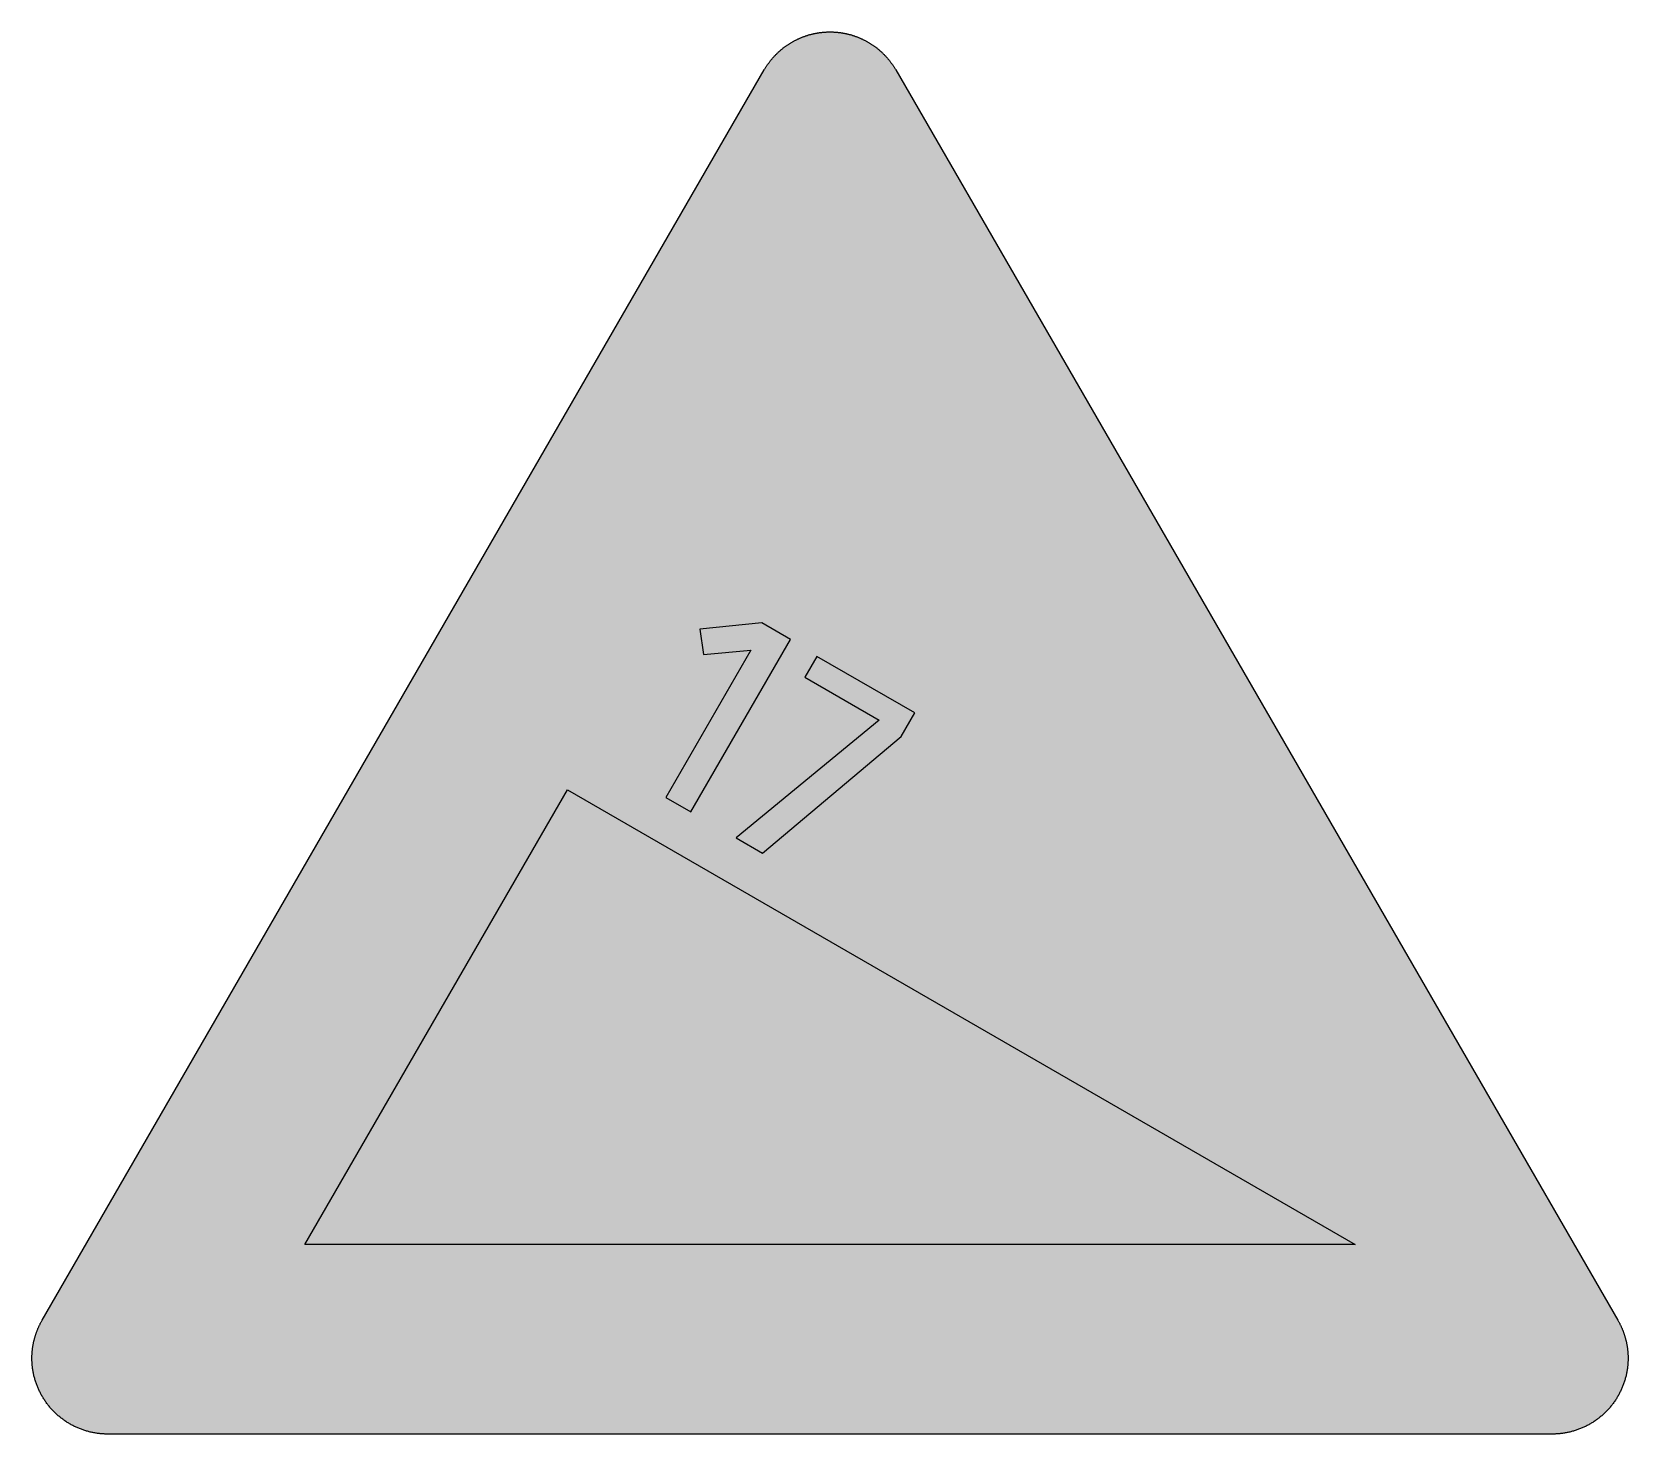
# Model space of a CAD drawing. Header units: millimetres. Extents: x 0 to 297, y 0 to 261.
import ezdxf

# ---------------------------------------------------------------- set-up
doc = ezdxf.new("R2010")
doc.units = ezdxf.units.MM

msp = doc.modelspace()

# ---------------------------------------------------------------- hatches: boundary and pattern name
for color, points in [(254, [(14.1633, 0.0526), (13.9878, 0.0533), (13.8125, 0.0559), (13.6373, 0.061), (13.462, 0.0686), (13.2893, 0.0787), (13.114, 0.0914), (12.9413, 0.1041), (12.7686, 0.1194), (12.5959, 0.1397), (12.4231, 0.16), (12.2504, 0.1803), (12.0777, 0.2057), (11.9075, 0.2337), (11.7373, 0.2616), (11.5672, 0.2921), (11.397, 0.3251), (11.2268, 0.3607), (11.0592, 0.3962), (10.8915, 0.4369), (10.7239, 0.4775), (10.5562, 0.5207), (10.3886, 0.5664), (10.2235, 0.6121), (10.0584, 0.6604), (9.8933, 0.7137), (9.7307, 0.7645), (9.5682, 0.8204), (9.4056, 0.8788), (9.2431, 0.9373), (9.083, 0.9982), (8.923, 1.0617), (8.763, 1.1252), (8.6055, 1.1938), (8.4455, 1.2624), (8.2906, 1.331), (8.1331, 1.4046), (7.9781, 1.4783), (7.8232, 1.5545), (7.6708, 1.6332), (7.5184, 1.7145), (7.366, 1.7958), (7.2161, 1.8796), (7.0663, 1.966), (6.919, 2.0549), (6.7716, 2.1438), (6.6243, 2.2352), (6.4795, 2.3266), (6.3348, 2.4232), (6.19, 2.5197), (6.0477, 2.6187), (5.908, 2.7178), (5.7683, 2.8219), (5.6286, 2.9261), (5.4915, 3.0302), (5.3543, 3.1394), (5.2197, 3.2487), (5.0851, 3.3579), (4.953, 3.4722), (4.8209, 3.5865), (4.6914, 3.7033), (4.5644, 3.8202), (4.4348, 3.9395), (4.3104, 4.0615), (4.1859, 4.1859), (4.0615, 4.3104), (3.9395, 4.4374), (3.8202, 4.5644), (3.7033, 4.6914), (3.5865, 4.8235), (3.4722, 4.953), (3.3579, 5.0876), (3.2487, 5.2197), (3.1369, 5.3543), (3.0302, 5.4915), (2.9235, 5.6286), (2.8194, 5.7683), (2.7178, 5.908), (2.6187, 6.0503), (2.5197, 6.19), (2.4232, 6.3348), (2.3266, 6.4795), (2.2352, 6.6243), (2.1438, 6.7716), (2.0523, 6.919), (1.966, 7.0663), (1.8796, 7.2161), (1.7958, 7.366), (1.7145, 7.5184), (1.6332, 7.6708), (1.5545, 7.8232), (1.4783, 7.9781), (1.4046, 8.1331), (1.331, 8.2906), (1.2598, 8.4455), (1.1913, 8.6055), (1.1252, 8.763), (1.0592, 8.923), (0.9982, 9.083), (0.9373, 9.2431), (0.8763, 9.4056), (0.8204, 9.5682), (0.7645, 9.7307), (0.7112, 9.8933), (0.6604, 10.0584), (0.6121, 10.2235), (0.5639, 10.3911), (0.5207, 10.5562), (0.4775, 10.7239), (0.4343, 10.8915), (0.3962, 11.0592), (0.3607, 11.2268), (0.3251, 11.397), (0.2921, 11.5672), (0.2616, 11.7373), (0.2311, 11.9075), (0.2057, 12.0802), (0.1803, 12.2504), (0.1575, 12.4231), (0.1372, 12.5959), (0.1194, 12.7686), (0.1041, 12.9413), (0.0889, 13.114), (0.0787, 13.2893), (0.0686, 13.462), (0.061, 13.6373), (0.0559, 13.8125), (0.0508, 13.9878), (0.0508, 14.163), (0.0508, 14.2773), (0.0533, 14.3942), (0.0559, 14.511), (0.0584, 14.6253), (0.0635, 14.7422), (0.0686, 14.859), (0.0737, 14.9733), (0.0813, 15.0901), (0.0889, 15.2044), (0.0991, 15.3187), (0.1092, 15.4356), (0.1194, 15.5499), (0.1321, 15.6642), (0.1448, 15.7785), (0.1575, 15.8953), (0.1727, 16.0096), (0.188, 16.1239), (0.2032, 16.2382), (0.221, 16.35), (0.2413, 16.4643), (0.2591, 16.5786), (0.2794, 16.6929), (0.2997, 16.8046), (0.3226, 16.9189), (0.3454, 17.0307), (0.3708, 17.145), (0.3937, 17.2568), (0.4191, 17.3685), (0.447, 17.4803), (0.475, 17.592), (0.5029, 17.7038), (0.5334, 17.8156), (0.5613, 17.9273), (0.5944, 18.0365), (0.6248, 18.1483), (0.6579, 18.2575), (0.6934, 18.3693), (0.7264, 18.4785), (0.762, 18.5877), (0.8001, 18.6969), (0.8382, 18.8062), (0.8763, 18.9128), (0.9144, 19.0221), (0.955, 19.1313), (0.9957, 19.238), (1.0389, 19.3446), (1.0795, 19.4539), (1.1252, 19.5605), (1.1684, 19.6647), (1.2141, 19.7714), (1.2598, 19.878), (1.3081, 19.9822), (1.3564, 20.0889), (1.4046, 20.193), (1.4554, 20.2971), (1.5062, 20.4013), (1.557, 20.5054), (1.6104, 20.607), (1.6637, 20.7112), (1.717, 20.8128), (1.7729, 20.9144), (1.8263, 21.016), (1.8847, 21.1176), (1.9406, 21.2192), (136.2523, 253.8501), (136.3091, 253.9492), (136.3675, 254.0483), (136.4285, 254.1473), (136.4894, 254.2464), (136.5504, 254.3454), (136.6139, 254.442), (136.6774, 254.5385), (136.7409, 254.635), (136.8044, 254.7315), (136.8704, 254.8255), (136.9365, 254.922), (137.0025, 255.016), (137.0711, 255.11), (137.1397, 255.2014), (137.2083, 255.2954), (137.2794, 255.3868), (137.3505, 255.4783), (137.4216, 255.5672), (137.4927, 255.6586), (137.5664, 255.7475), (137.6401, 255.8364), (137.7137, 255.9253), (137.7874, 256.0117), (137.8636, 256.098), (137.9398, 256.1844), (138.016, 256.2708), (138.0947, 256.3546), (138.1735, 256.4409), (138.2522, 256.5222), (138.3309, 256.606), (138.4122, 256.6899), (138.4935, 256.7711), (138.5748, 256.8524), (138.6586, 256.9312), (138.7399, 257.0124), (138.8237, 257.0912), (138.9075, 257.1699), (138.9939, 257.2461), (139.0802, 257.3249), (139.1641, 257.4011), (139.253, 257.4747), (139.3393, 257.5509), (139.4282, 257.6246), (139.5171, 257.6982), (139.606, 257.7719), (139.6949, 257.843), (139.7864, 257.9141), (139.8778, 257.9853), (139.9692, 258.0564), (140.0607, 258.125), (140.1547, 258.1935), (140.2486, 258.2596), (140.3426, 258.3282), (140.4366, 258.3942), (140.5331, 258.4602), (140.6296, 258.5237), (140.7262, 258.5872), (140.8227, 258.6507), (140.9192, 258.7142), (141.0183, 258.7752), (141.1173, 258.8362), (141.2164, 258.8946), (141.3154, 258.9555), (141.4145, 259.014), (141.5161, 259.0698), (141.6177, 259.1283), (141.7193, 259.1841), (141.8209, 259.2375), (141.9225, 259.2934), (142.0266, 259.3467), (142.1308, 259.3975), (142.2324, 259.4508), (142.3365, 259.5016), (142.4407, 259.5499), (142.5473, 259.6007), (142.6515, 259.6464), (142.7556, 259.6947), (142.8623, 259.7404), (142.969, 259.7861), (143.0757, 259.8318), (143.1823, 259.875), (143.289, 259.9182), (143.3957, 259.9588), (143.5049, 259.9995), (143.6116, 260.0401), (143.7208, 260.0808), (143.83, 260.1189), (143.9393, 260.1544), (144.0485, 260.1925), (144.1577, 260.2281), (144.2669, 260.2636), (144.3761, 260.2967), (144.4879, 260.3297), (144.5971, 260.3627), (144.7089, 260.3932), (144.8206, 260.4237), (144.9299, 260.4516), (145.0416, 260.4821), (145.1534, 260.5075), (145.2651, 260.5354), (145.3794, 260.5608), (145.4912, 260.5862), (145.603, 260.6091), (145.7173, 260.6319), (145.829, 260.6548), (145.9433, 260.6751), (146.0551, 260.6954), (146.1694, 260.7158), (146.2837, 260.7335), (146.398, 260.7513), (146.5123, 260.7666), (146.6266, 260.7818), (146.7409, 260.797), (146.8552, 260.8123), (146.9695, 260.825), (147.0838, 260.8351), (147.2006, 260.8478), (147.3149, 260.858), (147.4292, 260.8656), (147.5461, 260.8732), (147.6604, 260.8809), (147.7772, 260.8859), (147.8915, 260.8936), (148.0083, 260.8961), (148.1226, 260.9012), (148.2395, 260.9037), (148.3563, 260.9037), (148.4706, 260.9037), (148.5875, 260.9037), (148.7043, 260.9037), (148.8186, 260.9012), (148.9354, 260.8961), (149.0523, 260.8936), (149.1666, 260.8859), (149.2834, 260.8809), (149.3977, 260.8732), (149.512, 260.8656), (149.6289, 260.858), (149.7432, 260.8478), (149.8575, 260.8351), (149.9743, 260.825), (150.0886, 260.8123), (150.2029, 260.797), (150.3172, 260.7818), (150.4315, 260.7666), (150.5458, 260.7513), (150.6601, 260.7335), (150.7744, 260.7158), (150.8862, 260.6954), (151.0005, 260.6751), (151.1148, 260.6548), (151.2265, 260.6319), (151.3408, 260.6091), (151.4526, 260.5862), (151.5643, 260.5608), (151.6761, 260.5354), (151.7879, 260.5075), (151.8996, 260.4821), (152.0114, 260.4516), (152.1231, 260.4237), (152.2349, 260.3932), (152.3467, 260.3627), (152.4559, 260.3297), (152.5676, 260.2967), (152.6769, 260.2636), (152.7861, 260.2281), (152.8953, 260.1925), (153.0045, 260.1544), (153.1137, 260.1189), (153.223, 260.0808), (153.3296, 260.0401), (153.4389, 259.9995), (153.5455, 259.9588), (153.6548, 259.9182), (153.7614, 259.875), (153.8681, 259.8318), (153.9748, 259.7861), (154.0789, 259.7404), (154.1856, 259.6947), (154.2923, 259.6464), (154.3964, 259.6007), (154.5006, 259.5499), (154.6047, 259.5016), (154.7089, 259.4508), (154.813, 259.3975), (154.9171, 259.3467), (155.0187, 259.2934), (155.1203, 259.2375), (155.2245, 259.1841), (155.3261, 259.1283), (155.4251, 259.0698), (155.5267, 259.014), (155.6283, 258.9555), (155.7274, 258.8946), (155.8265, 258.8362), (155.9255, 258.7752), (156.022, 258.7142), (156.1211, 258.6507), (156.2176, 258.5872), (156.3141, 258.5237), (156.4107, 258.4602), (156.5046, 258.3942), (156.6012, 258.3282), (156.6951, 258.2596), (156.7866, 258.1935), (156.8806, 258.125), (156.972, 258.0564), (157.066, 257.9853), (157.1574, 257.9141), (157.2463, 257.843), (157.3378, 257.7719), (157.4267, 257.6982), (157.5156, 257.6246), (157.6019, 257.5509), (157.6908, 257.4747), (157.7772, 257.4011), (157.8635, 257.3249), (157.9499, 257.2461), (158.0337, 257.1699), (158.1201, 257.0912), (158.2039, 257.0124), (158.2852, 256.9312), (158.369, 256.8524), (158.4503, 256.7711), (158.5316, 256.6899), (158.6103, 256.606), (158.6916, 256.5222), (158.7703, 256.4409), (158.8491, 256.3546), (158.9253, 256.2708), (159.004, 256.1844), (159.0802, 256.098), (159.1539, 256.0117), (159.2301, 255.9253), (159.3037, 255.8364), (159.3774, 255.7475), (159.451, 255.6586), (159.5222, 255.5672), (159.5933, 255.4783), (159.6644, 255.3868), (159.7355, 255.2954), (159.8041, 255.2014), (159.8727, 255.11), (159.9387, 255.016), (160.0073, 254.922), (160.0733, 254.8255), (160.1368, 254.7315), (160.2029, 254.635), (160.2664, 254.5385), (160.3299, 254.442), (160.3908, 254.3454), (160.4543, 254.2464), (160.5153, 254.1473), (160.5737, 254.0483), (160.6347, 253.9492), (160.6906, 253.8476), (295.0023, 21.2192), (295.0591, 21.1176), (295.115, 21.016), (295.1709, 20.9144), (295.2267, 20.8128), (295.2801, 20.7112), (295.3334, 20.607), (295.3868, 20.5054), (295.4376, 20.4013), (295.4884, 20.2971), (295.5392, 20.193), (295.5874, 20.0889), (295.6357, 19.9822), (295.6814, 19.878), (295.7297, 19.7714), (295.7754, 19.6647), (295.8186, 19.5605), (295.8617, 19.4539), (295.9049, 19.3446), (295.9481, 19.238), (295.9887, 19.1313), (296.0294, 19.0221), (296.0675, 18.9128), (296.1056, 18.8062), (296.1437, 18.6969), (296.1792, 18.5877), (296.2148, 18.4785), (296.2504, 18.3693), (296.2834, 18.2575), (296.3164, 18.1483), (296.3494, 18.0365), (296.3799, 17.9273), (296.4104, 17.8156), (296.4409, 17.7038), (296.4688, 17.592), (296.4967, 17.4803), (296.5221, 17.3685), (296.5475, 17.2568), (296.5729, 17.145), (296.5958, 17.0307), (296.6212, 16.9189), (296.6415, 16.8046), (296.6644, 16.6929), (296.6822, 16.5786), (296.7025, 16.4643), (296.7203, 16.35), (296.738, 16.2382), (296.7558, 16.1239), (296.7711, 16.0096), (296.7838, 15.8953), (296.799, 15.7785), (296.8117, 15.6642), (296.8244, 15.5499), (296.8346, 15.4356), (296.8447, 15.3187), (296.8523, 15.2044), (296.86, 15.0901), (296.8676, 14.9733), (296.8752, 14.859), (296.8803, 14.7422), (296.8828, 14.6253), (296.8879, 14.511), (296.8904, 14.3942), (296.8904, 14.2773), (296.8904, 14.163), (296.8904, 13.9878), (296.8879, 13.8125), (296.8828, 13.6373), (296.8752, 13.462), (296.865, 13.2893), (296.8523, 13.114), (296.8396, 12.9413), (296.8219, 12.7686), (296.8041, 12.5959), (296.7838, 12.4231), (296.7609, 12.2504), (296.738, 12.0802), (296.7101, 11.9075), (296.6822, 11.7373), (296.6517, 11.5672), (296.6187, 11.397), (296.5831, 11.2268), (296.545, 11.0592), (296.5069, 10.8915), (296.4663, 10.7239), (296.4231, 10.5562), (296.3774, 10.3911), (296.3316, 10.2235), (296.2808, 10.0584), (296.23, 9.8933), (296.1767, 9.7307), (296.1234, 9.5682), (296.0649, 9.4056), (296.0065, 9.2431), (295.9456, 9.083), (295.8821, 8.923), (295.8186, 8.763), (295.75, 8.6055), (295.6814, 8.4455), (295.6103, 8.2906), (295.5392, 8.1331), (295.463, 7.9781), (295.3868, 7.8232), (295.3106, 7.6708), (295.2293, 7.5184), (295.148, 7.366), (295.0642, 7.2161), (294.9778, 7.0663), (294.8889, 6.919), (294.8, 6.7716), (294.7086, 6.6243), (294.6146, 6.4795), (294.5206, 6.3348), (294.4241, 6.19), (294.325, 6.0503), (294.226, 5.908), (294.1218, 5.7683), (294.0177, 5.6286), (293.9136, 5.4915), (293.8043, 5.3543), (293.6951, 5.2197), (293.5859, 5.0876), (293.4716, 4.953), (293.3573, 4.8235), (293.2405, 4.6914), (293.1236, 4.5644), (293.0042, 4.4374), (292.8823, 4.3104), (292.7579, 4.1859), (292.6334, 4.0615), (292.5089, 3.9395), (292.3794, 3.8202), (292.2524, 3.7033), (292.1203, 3.5865), (291.9908, 3.4722), (291.8562, 3.3579), (291.7241, 3.2487), (291.5895, 3.1394), (291.4523, 3.0302), (291.3151, 2.9261), (291.1754, 2.8219), (291.0357, 2.7178), (290.8935, 2.6187), (290.7513, 2.5197), (290.609, 2.4232), (290.4642, 2.3266), (290.3195, 2.2352), (290.1721, 2.1438), (290.0248, 2.0549), (289.8775, 1.966), (289.7276, 1.8796), (289.5778, 1.7958), (289.4254, 1.7145), (289.273, 1.6332), (289.118, 1.5545), (288.9656, 1.4783), (288.8107, 1.4046), (288.6532, 1.331), (288.4957, 1.2624), (288.3383, 1.1938), (288.1808, 1.1252), (288.0208, 1.0617), (287.8607, 0.9982), (287.7007, 0.9373), (287.5382, 0.8788), (287.3756, 0.8204), (287.213, 0.7645), (287.0479, 0.7137), (286.8854, 0.6604), (286.7203, 0.6121), (286.5526, 0.5664), (286.3875, 0.5207), (286.2199, 0.4775), (286.0523, 0.4369), (285.8846, 0.3962), (285.7144, 0.3607), (285.5468, 0.3251), (285.3766, 0.2921), (285.2064, 0.2616), (285.0363, 0.2337), (284.8635, 0.2057), (284.6934, 0.1803), (284.5206, 0.16), (284.3479, 0.1397), (284.1752, 0.1194), (284.0025, 0.1041), (283.8272, 0.0914), (283.6545, 0.0787), (283.4792, 0.0686), (283.3065, 0.061), (283.1313, 0.0559), (282.956, 0.0533), (282.7807, 0.0508)]), (59, [(117.9421, 118.4977), (122.6164, 115.7993), (141.1372, 147.8774), (135.8223, 150.9476), (124.2328, 149.8177), (124.9204, 145.0827), (133.7649, 145.9025)]), (59, [(161.7003, 129.836), (164.2403, 134.2348), (146.0472, 144.7384), (143.7982, 140.8441), (157.638, 132.8526), (131.0033, 110.9571), (135.9062, 108.1264)]), (59, [(50.8261, 35.3304), (99.6488, 119.8965), (246.1204, 35.3304)])]:
    msp.add_hatch(color=color).paths.add_polyline_path(points)
h = msp.add_hatch(color=22)
h.paths.add_polyline_path([(14.1633, 5.3442), (13.9344, 5.3467), (13.7084, 5.3543), (13.4849, 5.3696), (13.2613, 5.3873), (13.0378, 5.4127), (12.8194, 5.4458), (12.6009, 5.4813), (12.385, 5.522), (12.1717, 5.5677), (11.9583, 5.621), (11.7475, 5.6769), (11.5392, 5.7404), (11.3335, 5.8064), (11.1303, 5.8776), (10.9296, 5.9538), (10.729, 6.035), (10.5334, 6.1214), (10.3378, 6.2128), (10.1473, 6.3068), (9.9593, 6.4084), (9.7714, 6.5126), (9.5885, 6.6192), (9.4082, 6.7335), (9.2304, 6.8504), (9.0576, 6.9698), (8.8849, 7.0942), (8.7173, 7.2238), (8.5522, 7.3584), (8.3896, 7.493), (8.2321, 7.6352), (8.0772, 7.7775), (7.9273, 7.9273), (7.7775, 8.0772), (7.6352, 8.2321), (7.493, 8.3922), (7.3558, 8.5522), (7.2238, 8.7173), (7.0942, 8.8849), (6.9698, 9.0576), (6.8504, 9.2329), (6.7335, 9.4082), (6.6192, 9.5885), (6.5126, 9.7739), (6.4084, 9.9593), (6.3068, 10.1473), (6.2128, 10.3403), (6.1214, 10.5334), (6.035, 10.729), (5.9538, 10.9296), (5.8776, 11.1303), (5.8064, 11.3335), (5.7404, 11.5392), (5.6769, 11.7475), (5.621, 11.9583), (5.5677, 12.1717), (5.522, 12.385), (5.4813, 12.6009), (5.4432, 12.8194), (5.4127, 13.0404), (5.3873, 13.2613), (5.3696, 13.4849), (5.3543, 13.7084), (5.3467, 13.9344), (5.3416, 14.163), (5.3442, 14.2342), (5.3442, 14.3078), (5.3442, 14.3789), (5.3467, 14.4526), (5.3492, 14.5237), (5.3543, 14.5974), (5.3569, 14.6685), (5.3619, 14.7422), (5.367, 14.8133), (5.3721, 14.8869), (5.3797, 14.9581), (5.3848, 15.0292), (5.3924, 15.1003), (5.4, 15.174), (5.4102, 15.2451), (5.4178, 15.3162), (5.428, 15.3873), (5.4381, 15.4584), (5.4483, 15.5296), (5.461, 15.6007), (5.4737, 15.6718), (5.4864, 15.7429), (5.4991, 15.814), (5.5118, 15.8852), (5.527, 15.9563), (5.5423, 16.0249), (5.5575, 16.096), (5.5728, 16.1671), (5.5905, 16.2357), (5.6083, 16.3068), (5.6261, 16.3754), (5.6439, 16.444), (5.6617, 16.5151), (5.682, 16.5837), (5.7023, 16.6522), (5.7226, 16.7208), (5.7429, 16.7919), (5.7658, 16.8605), (5.7887, 16.9266), (5.8115, 16.9951), (5.8344, 17.0637), (5.8572, 17.1323), (5.8826, 17.2009), (5.908, 17.2669), (5.9334, 17.3355), (5.9588, 17.4015), (5.9868, 17.4676), (6.0147, 17.5362), (6.0427, 17.6022), (6.0706, 17.6682), (6.0985, 17.7343), (6.129, 17.8003), (6.1595, 17.8664), (6.19, 17.9299), (6.2205, 17.9959), (6.2509, 18.0619), (6.284, 18.1254), (6.317, 18.1915), (6.35, 18.255), (6.383, 18.3185), (6.4186, 18.382), (6.4541, 18.4455), (6.4897, 18.509), (6.5253, 18.5725), (140.8356, 251.2042), (140.909, 251.3305), (140.9852, 251.4549), (141.064, 251.5794), (141.1453, 251.7013), (141.2265, 251.8232), (141.3129, 251.9426), (141.3967, 252.0594), (141.4856, 252.1763), (141.5745, 252.2906), (141.666, 252.4023), (141.7599, 252.5141), (141.8539, 252.6233), (141.9504, 252.73), (142.0495, 252.8367), (142.1486, 252.9408), (142.2502, 253.0424), (142.3518, 253.144), (142.4559, 253.2431), (142.5626, 253.3396), (142.6693, 253.4336), (142.7785, 253.5276), (142.8877, 253.619), (142.9995, 253.7104), (143.1112, 253.7968), (143.2255, 253.8832), (143.3424, 253.967), (143.4592, 254.0483), (143.576, 254.1295), (143.6954, 254.2083), (143.8173, 254.2845), (143.9393, 254.3581), (144.0612, 254.4318), (144.1856, 254.5004), (144.3126, 254.569), (144.4371, 254.635), (144.5666, 254.701), (144.6936, 254.762), (144.8232, 254.823), (144.9553, 254.8814), (145.0848, 254.9373), (145.2194, 254.9906), (145.3515, 255.0414), (145.4861, 255.0922), (145.6207, 255.1405), (145.7579, 255.1836), (145.8951, 255.2268), (146.0322, 255.2675), (146.1694, 255.3081), (146.3091, 255.3437), (146.4488, 255.3792), (146.591, 255.4097), (146.7307, 255.4402), (146.873, 255.4681), (147.0152, 255.491), (147.16, 255.5138), (147.3022, 255.5342), (147.447, 255.5519), (147.5918, 255.5697), (147.7391, 255.5824), (147.8839, 255.5926), (148.0312, 255.6027), (148.176, 255.6078), (148.3233, 255.6104), (148.4706, 255.6129), (148.6179, 255.6104), (148.7653, 255.6078), (148.9126, 255.6027), (149.0599, 255.5926), (149.2047, 255.5824), (149.3495, 255.5697), (149.4942, 255.5519), (149.639, 255.5342), (149.7838, 255.5138), (149.926, 255.491), (150.0683, 255.4681), (150.2105, 255.4402), (150.3528, 255.4097), (150.4925, 255.3792), (150.6347, 255.3437), (150.7719, 255.3081), (150.9116, 255.2675), (151.0487, 255.2268), (151.1859, 255.1836), (151.323, 255.1405), (151.4577, 255.0922), (151.5923, 255.0414), (151.7244, 254.9906), (151.8564, 254.9373), (151.9885, 254.8814), (152.1206, 254.823), (152.2501, 254.762), (152.3771, 254.701), (152.5041, 254.635), (152.6311, 254.569), (152.7581, 254.5004), (152.8801, 254.4318), (153.0045, 254.3581), (153.1264, 254.2845), (153.2458, 254.2083), (153.3652, 254.1295), (153.4846, 254.0483), (153.6014, 253.967), (153.7157, 253.8832), (153.83, 253.7968), (153.9443, 253.7104), (154.0561, 253.619), (154.1653, 253.5276), (154.2745, 253.4336), (154.3812, 253.3396), (154.4879, 253.2431), (154.592, 253.144), (154.6936, 253.0424), (154.7952, 252.9408), (154.8943, 252.8367), (154.9933, 252.73), (155.0899, 252.6233), (155.1838, 252.5141), (155.2778, 252.4023), (155.3693, 252.2906), (155.4582, 252.1763), (155.5471, 252.0594), (155.6334, 251.9426), (155.7172, 251.8232), (155.7985, 251.7013), (155.8798, 251.5794), (155.9585, 251.4549), (156.0347, 251.3305), (156.1109, 251.2035), (290.4201, 18.5734), (290.4541, 18.509), (290.4896, 18.4455), (290.5252, 18.382), (290.5608, 18.3185), (290.5938, 18.255), (290.6268, 18.1915), (290.6598, 18.1254), (290.6903, 18.0619), (290.7233, 17.9959), (290.7538, 17.9299), (290.7843, 17.8664), (290.8148, 17.8003), (290.8452, 17.7343), (290.8732, 17.6682), (290.9011, 17.6022), (290.9291, 17.5362), (290.957, 17.4676), (290.9824, 17.4015), (291.0103, 17.3355), (291.0357, 17.2669), (291.0611, 17.2009), (291.084, 17.1323), (291.1094, 17.0637), (291.1323, 16.9951), (291.1551, 16.9266), (291.178, 16.8605), (291.1983, 16.7919), (291.2212, 16.7208), (291.2415, 16.6522), (291.2618, 16.5837), (291.2796, 16.5151), (291.2999, 16.444), (291.3177, 16.3754), (291.3355, 16.3068), (291.3532, 16.2357), (291.3685, 16.1671), (291.3863, 16.096), (291.4015, 16.0249), (291.4167, 15.9563), (291.4294, 15.8852), (291.4447, 15.814), (291.4574, 15.7429), (291.4701, 15.6718), (291.4828, 15.6007), (291.4929, 15.5296), (291.5031, 15.4584), (291.5133, 15.3873), (291.5234, 15.3162), (291.5336, 15.2451), (291.5412, 15.174), (291.5488, 15.1003), (291.5564, 15.0292), (291.5641, 14.9581), (291.5691, 14.8869), (291.5768, 14.8133), (291.5818, 14.7422), (291.5844, 14.6685), (291.5895, 14.5974), (291.592, 14.5237), (291.5945, 14.4526), (291.5971, 14.3789), (291.5996, 14.3078), (291.5996, 14.2342), (291.5996, 14.163), (291.5971, 13.9344), (291.5895, 13.7084), (291.5742, 13.4849), (291.5539, 13.2613), (291.5285, 13.0404), (291.498, 12.8194), (291.4625, 12.6009), (291.4218, 12.385), (291.3736, 12.1717), (291.3228, 11.9583), (291.2643, 11.7475), (291.2034, 11.5392), (291.1373, 11.3335), (291.0637, 11.1303), (290.9875, 10.9296), (290.9062, 10.729), (290.8198, 10.5334), (290.7309, 10.3403), (290.6344, 10.1473), (290.5354, 9.9593), (290.4312, 9.7739), (290.322, 9.5885), (290.2102, 9.4082), (290.0934, 9.2329), (289.974, 9.0576), (289.847, 8.8849), (289.72, 8.7173), (289.5854, 8.5522), (289.4482, 8.3922), (289.3085, 8.2321), (289.1638, 8.0772), (289.0164, 7.9273), (288.8666, 7.7775), (288.7116, 7.6352), (288.5516, 7.493), (288.3916, 7.3584), (288.2265, 7.2238), (288.0563, 7.0942), (287.8861, 6.9698), (287.7109, 6.8504), (287.5331, 6.7335), (287.3527, 6.6192), (287.1699, 6.5126), (286.9844, 6.4084), (286.7965, 6.3068), (286.6034, 6.2128), (286.4104, 6.1214), (286.2148, 6.035), (286.0142, 5.9538), (285.8135, 5.8776), (285.6103, 5.8064), (285.4046, 5.7404), (285.1963, 5.6769), (284.9855, 5.621), (284.7721, 5.5677), (284.5587, 5.522), (284.3428, 5.4813), (284.1244, 5.4458), (283.9034, 5.4127), (283.6824, 5.3873), (283.4589, 5.3696), (283.2354, 5.3543), (283.0093, 5.3467), (282.7807, 5.3442)])
h.paths.add_polyline_path([(44.716, 31.8026), (148.4725, 211.5167), (252.2305, 31.8026)], flags=16)
h = msp.add_hatch(color=59)
h.paths.add_polyline_path([(198.1923, 114.9382), (193.6101, 117.584), (154.1004, 97.6231), (158.684, 94.9773)])
edge = h.paths.add_edge_path(flags=16)
edge.add_line((169.5207, 121.8985), (169.5831, 122.0064))
edge.add_line((169.5831, 122.0064), (169.6466, 122.1156))
edge.add_line((169.6466, 122.1156), (169.7126, 122.2223))
edge.add_line((169.7126, 122.2223), (169.7787, 122.3289))
edge.add_line((169.7787, 122.3289), (169.8447, 122.4356))
edge.add_line((169.8447, 122.4356), (169.9133, 122.5398))
edge.add_line((169.9133, 122.5398), (169.9819, 122.6439))
edge.add_line((169.9819, 122.6439), (170.0505, 122.7455))
edge.add_line((170.0505, 122.7455), (170.1216, 122.8471))
edge.add_line((170.1216, 122.8471), (170.1927, 122.9462))
edge.add_line((170.1927, 122.9462), (170.2638, 123.0452))
edge.add_line((170.2638, 123.0452), (170.3375, 123.1417))
edge.add_line((170.3375, 123.1417), (170.4111, 123.2357))
edge.add_line((170.4111, 123.2357), (170.4848, 123.3297))
edge.add_line((170.4848, 123.3297), (170.561, 123.4211))
edge.add_line((170.561, 123.4211), (170.6372, 123.5126))
edge.add_line((170.6372, 123.5126), (170.7134, 123.6015))
edge.add_line((170.7134, 123.6015), (170.7921, 123.6878))
edge.add_line((170.7921, 123.6878), (170.8709, 123.7717))
edge.add_line((170.8709, 123.7717), (170.9522, 123.8555))
edge.add_line((170.9522, 123.8555), (171.0334, 123.9342))
edge.add_line((171.0334, 123.9342), (171.1147, 124.013))
edge.add_line((171.1147, 124.013), (171.1985, 124.0892))
edge.add_line((171.1985, 124.0892), (171.2824, 124.1628))
edge.add_line((171.2824, 124.1628), (171.3687, 124.2339))
edge.add_line((171.3687, 124.2339), (171.4551, 124.3025))
edge.add_line((171.4551, 124.3025), (171.5414, 124.3686))
edge.add_line((171.5414, 124.3686), (171.6303, 124.4321))
edge.add_line((171.6303, 124.4321), (171.7192, 124.4956))
edge.add_line((171.7192, 124.4956), (171.8107, 124.554))
edge.add_line((171.8107, 124.554), (171.9021, 124.6073))
edge.add_line((171.9021, 124.6073), (171.9961, 124.6607))
edge.add_line((171.9961, 124.6607), (172.0875, 124.7115))
edge.add_line((172.0875, 124.7115), (172.1841, 124.7572))
edge.add_line((172.1841, 124.7572), (172.2806, 124.8029))
edge.add_line((172.2806, 124.8029), (172.3771, 124.8435))
edge.add_line((172.3771, 124.8435), (172.4762, 124.8791))
edge.add_line((172.4762, 124.8791), (172.5752, 124.9147))
edge.add_line((172.5752, 124.9147), (172.6768, 124.9451))
edge.add_line((172.6768, 124.9451), (172.7784, 124.9731))
edge.add_line((172.7784, 124.9731), (172.8826, 124.9959))
edge.add_line((172.8826, 124.9959), (172.9867, 125.0163))
edge.add_line((172.9867, 125.0163), (173.0934, 125.034))
edge.add_line((173.0934, 125.034), (173.2001, 125.0467))
edge.add_line((173.2001, 125.0467), (173.3093, 125.0544))
edge.add_line((173.3093, 125.0544), (173.4185, 125.0594))
edge.add_line((173.4185, 125.0594), (173.5277, 125.062))
edge.add_line((173.5277, 125.062), (173.642, 125.0594))
edge.add_line((173.642, 125.0594), (173.7538, 125.0518))
edge.add_line((173.7538, 125.0518), (173.8706, 125.0417))
edge.add_line((173.8706, 125.0417), (173.9849, 125.0264))
edge.add_line((173.9849, 125.0264), (174.1043, 125.0086))
edge.add_line((174.1043, 125.0086), (174.2211, 124.9858))
edge.add_line((174.2211, 124.9858), (174.3431, 124.9578))
edge.add_line((174.3431, 124.9578), (174.465, 124.9248))
edge.add_line((174.465, 124.9248), (174.5869, 124.8893))
edge.add_line((174.5869, 124.8893), (174.7114, 124.8461))
edge.add_line((174.7114, 124.8461), (174.8384, 124.8004))
edge.add_line((174.8384, 124.8004), (174.9654, 124.7496))
edge.add_line((174.9654, 124.7496), (175.0924, 124.6937))
edge.add_line((175.0924, 124.6937), (175.2244, 124.6327))
edge.add_line((175.2244, 124.6327), (175.354, 124.5692))
edge.add_line((175.354, 124.5692), (175.4886, 124.4981))
edge.add_line((175.4886, 124.4981), (175.6232, 124.4219))
edge.add_line((175.6232, 124.4219), (175.7553, 124.3432))
edge.add_line((175.7553, 124.3432), (175.8823, 124.2644))
edge.add_line((175.8823, 124.2644), (176.0042, 124.1831))
edge.add_line((176.0042, 124.1831), (176.1236, 124.0993))
edge.add_line((176.1236, 124.0993), (176.2354, 124.0155))
edge.add_line((176.2354, 124.0155), (176.342, 123.9317))
edge.add_line((176.342, 123.9317), (176.4436, 123.8453))
edge.add_line((176.4436, 123.8453), (176.5427, 123.759))
edge.add_line((176.5427, 123.759), (176.6341, 123.6726))
edge.add_line((176.6341, 123.6726), (176.723, 123.5837))
edge.add_line((176.723, 123.5837), (176.8069, 123.4923))
edge.add_line((176.8069, 123.4923), (176.8856, 123.4008))
edge.add_line((176.8856, 123.4008), (176.9618, 123.3094))
edge.add_line((176.9618, 123.3094), (177.0304, 123.2179))
edge.add_line((177.0304, 123.2179), (177.0964, 123.124))
edge.add_line((177.0964, 123.124), (177.1574, 123.03))
edge.add_line((177.1574, 123.03), (177.2158, 122.9335))
edge.add_line((177.2158, 122.9335), (177.2691, 122.8369))
edge.add_line((177.2691, 122.8369), (177.3174, 122.7404))
edge.add_line((177.3174, 122.7404), (177.3631, 122.6414))
edge.add_line((177.3631, 122.6414), (177.4038, 122.5423))
edge.add_line((177.4038, 122.5423), (177.4419, 122.4432))
edge.add_line((177.4419, 122.4432), (177.4749, 122.3442))
edge.add_line((177.4749, 122.3442), (177.5054, 122.2426))
edge.add_line((177.5054, 122.2426), (177.5333, 122.141))
edge.add_line((177.5333, 122.141), (177.5562, 122.0394))
edge.add_line((177.5562, 122.0394), (177.5739, 121.9352))
edge.add_line((177.5739, 121.9352), (177.5892, 121.8336))
edge.add_line((177.5892, 121.8336), (177.6019, 121.7295))
edge.add_line((177.6019, 121.7295), (177.612, 121.6228))
edge.add_line((177.612, 121.6228), (177.6171, 121.5187))
edge.add_line((177.6171, 121.5187), (177.6197, 121.412))
edge.add_line((177.6197, 121.412), (177.6197, 121.3079))
edge.add_line((177.6197, 121.3079), (177.6171, 121.2012))
edge.add_line((177.6171, 121.2012), (177.6095, 121.0945))
edge.add_line((177.6095, 121.0945), (177.5993, 120.9853))
edge.add_line((177.5993, 120.9853), (177.5892, 120.8786))
edge.add_line((177.5892, 120.8786), (177.5739, 120.7694))
edge.add_line((177.5739, 120.7694), (177.5562, 120.6602))
edge.add_line((177.5562, 120.6602), (177.5358, 120.5509))
edge.add_line((177.5358, 120.5509), (177.513, 120.4417))
edge.add_line((177.513, 120.4417), (177.4876, 120.3325))
edge.add_line((177.4876, 120.3325), (177.4596, 120.2233))
edge.add_line((177.4596, 120.2233), (177.4292, 120.1141))
edge.add_line((177.4292, 120.1141), (177.3987, 120.0023))
edge.add_line((177.3987, 120.0023), (177.3631, 119.8931))
edge.add_line((177.3631, 119.8931), (177.325, 119.7813))
edge.add_line((177.325, 119.7813), (177.2869, 119.6721))
edge.add_line((177.2869, 119.6721), (177.2463, 119.5603))
edge.add_line((177.2463, 119.5603), (177.2031, 119.4486))
edge.add_line((177.2031, 119.4486), (177.1599, 119.3394))
edge.add_line((177.1599, 119.3394), (177.1117, 119.2276))
edge.add_line((177.1117, 119.2276), (177.0659, 119.1158))
edge.add_line((177.0659, 119.1158), (177.0151, 119.0066))
edge.add_line((177.0151, 119.0066), (176.9643, 118.8949))
edge.add_line((176.9643, 118.8949), (176.911, 118.7831))
edge.add_line((176.911, 118.7831), (176.8551, 118.6739))
edge.add_line((176.8551, 118.6739), (176.7992, 118.5621))
edge.add_line((176.7992, 118.5621), (176.7434, 118.4504))
edge.add_line((176.7434, 118.4504), (176.6849, 118.3411))
edge.add_line((176.6849, 118.3411), (176.624, 118.2319))
edge.add_line((176.624, 118.2319), (176.5656, 118.1202))
edge.add_line((176.5656, 118.1202), (176.5021, 118.0109))
edge.add_line((176.5021, 118.0109), (176.4411, 117.9017))
edge.add_line((176.4411, 117.9017), (176.3751, 117.7925))
edge.add_line((176.3751, 117.7925), (176.3116, 117.6833))
edge.add_line((176.3116, 117.6833), (176.2481, 117.5766))
edge.add_line((176.2481, 117.5766), (176.182, 117.4699))
edge.add_line((176.182, 117.4699), (176.116, 117.3632))
edge.add_line((176.116, 117.3632), (176.0474, 117.2591))
edge.add_line((176.0474, 117.2591), (175.9788, 117.155))
edge.add_line((175.9788, 117.155), (175.9102, 117.0508))
edge.add_line((175.9102, 117.0508), (175.8417, 116.9518))
edge.add_line((175.8417, 116.9518), (175.7705, 116.8502))
edge.add_line((175.7705, 116.8502), (175.6994, 116.7511))
edge.add_line((175.6994, 116.7511), (175.6283, 116.6546))
edge.add_line((175.6283, 116.6546), (175.5546, 116.5581))
edge.add_line((175.5546, 116.5581), (175.481, 116.4641))
edge.add_line((175.481, 116.4641), (175.4048, 116.3726))
edge.add_line((175.4048, 116.3726), (175.3311, 116.2812))
edge.add_line((175.3311, 116.2812), (175.2549, 116.1923))
edge.add_line((175.2549, 116.1923), (175.1762, 116.1059))
edge.add_line((175.1762, 116.1059), (175.0974, 116.0196))
edge.add_line((175.0974, 116.0196), (175.0187, 115.9383))
edge.add_line((175.0187, 115.9383), (174.9374, 115.857))
edge.add_line((174.9374, 115.857), (174.8561, 115.7783))
edge.add_line((174.8561, 115.7783), (174.7749, 115.7021))
edge.add_line((174.7749, 115.7021), (174.691, 115.6259))
edge.add_line((174.691, 115.6259), (174.6072, 115.5548))
edge.add_line((174.6072, 115.5548), (174.5234, 115.4862))
edge.add_line((174.5234, 115.4862), (174.437, 115.4176))
edge.add_line((174.437, 115.4176), (174.3481, 115.3541))
edge.add_line((174.3481, 115.3541), (174.2592, 115.2931))
edge.add_line((174.2592, 115.2931), (174.1703, 115.2322))
edge.add_line((174.1703, 115.2322), (174.0789, 115.1763))
edge.add_line((174.0789, 115.1763), (173.9875, 115.123))
edge.add_line((173.9875, 115.123), (173.896, 115.0722))
edge.add_line((173.896, 115.0722), (173.802, 115.0264))
edge.add_line((173.802, 115.0264), (173.7055, 114.9807))
edge.add_line((173.7055, 114.9807), (173.609, 114.9401))
edge.add_line((173.609, 114.9401), (173.5125, 114.902))
edge.add_line((173.5125, 114.902), (173.4134, 114.8664))
edge.add_line((173.4134, 114.8664), (173.3144, 114.8359))
edge.add_line((173.3144, 114.8359), (173.2128, 114.808))
edge.add_line((173.2128, 114.808), (173.1112, 114.7826))
edge.add_line((173.1112, 114.7826), (173.007, 114.7623))
edge.add_line((173.007, 114.7623), (172.9029, 114.7445))
edge.add_line((172.9029, 114.7445), (172.7962, 114.7318))
edge.add_line((172.7962, 114.7318), (172.687, 114.7216))
edge.add_line((172.687, 114.7216), (172.5803, 114.7166))
edge.add_line((172.5803, 114.7166), (172.4685, 114.714))
edge.add_line((172.4685, 114.714), (172.3568, 114.7166))
edge.add_line((172.3568, 114.7166), (172.245, 114.7216))
edge.add_line((172.245, 114.7216), (172.1307, 114.7318))
edge.add_line((172.1307, 114.7318), (172.0164, 114.747))
edge.add_line((172.0164, 114.747), (171.8996, 114.7648))
edge.add_line((171.8996, 114.7648), (171.7802, 114.7877))
edge.add_line((171.7802, 114.7877), (171.6608, 114.8156))
edge.add_line((171.6608, 114.8156), (171.5389, 114.8486))
edge.add_line((171.5389, 114.8486), (171.417, 114.8842))
edge.add_line((171.417, 114.8842), (171.2925, 114.9248))
edge.add_line((171.2925, 114.9248), (171.1681, 114.9706))
edge.add_line((171.1681, 114.9706), (171.0411, 115.0214))
edge.add_line((171.0411, 115.0214), (170.9115, 115.0772))
edge.add_line((170.9115, 115.0772), (170.782, 115.1382))
edge.add_line((170.782, 115.1382), (170.6499, 115.2017))
edge.add_line((170.6499, 115.2017), (170.5178, 115.2728))
edge.add_line((170.5178, 115.2728), (170.3832, 115.349))
edge.add_line((170.3832, 115.349), (170.2511, 115.4278))
edge.add_line((170.2511, 115.4278), (170.1241, 115.509))
edge.add_line((170.1241, 115.509), (169.9997, 115.5903))
edge.add_line((169.9997, 115.5903), (169.8828, 115.6716))
edge.add_line((169.8828, 115.6716), (169.7711, 115.7554))
edge.add_line((169.7711, 115.7554), (169.6618, 115.8392))
edge.add_line((169.6618, 115.8392), (169.5602, 115.9256))
edge.add_line((169.5602, 115.9256), (169.4612, 116.012))
edge.add_line((169.4612, 116.012), (169.3697, 116.1009))
edge.add_line((169.3697, 116.1009), (169.2808, 116.1898))
edge.add_line((169.2808, 116.1898), (169.1945, 116.2812))
edge.add_line((169.1945, 116.2812), (169.1157, 116.3726))
edge.add_line((169.1157, 116.3726), (169.0395, 116.4641))
edge.add_line((169.0395, 116.4641), (168.971, 116.5581))
edge.add_line((168.971, 116.5581), (168.9024, 116.652))
edge.add_line((168.9024, 116.652), (168.8414, 116.746))
edge.add_line((168.8414, 116.746), (168.783, 116.8425))
edge.add_line((168.783, 116.8425), (168.7271, 116.9391))
edge.add_line((168.7271, 116.9391), (168.6789, 117.0381))
edge.add_line((168.6789, 117.0381), (168.6331, 117.1346))
edge.add_line((168.6331, 117.1346), (168.59, 117.2362))
edge.add_line((168.59, 117.2362), (168.5519, 117.3353))
edge.add_line((168.5519, 117.3353), (168.5163, 117.4369))
edge.add_line((168.5163, 117.4369), (168.4858, 117.5385))
edge.add_line((168.4858, 117.5385), (168.4579, 117.6401))
edge.add_line((168.4579, 117.6401), (168.435, 117.7417))
edge.add_line((168.435, 117.7417), (168.4147, 117.8458))
edge.add_line((168.4147, 117.8458), (168.3969, 117.95))
edge.add_line((168.3969, 117.95), (168.3842, 118.0541))
edge.add_line((168.3842, 118.0541), (168.3741, 118.1608))
edge.add_line((168.3741, 118.1608), (168.3664, 118.2649))
edge.add_line((168.3664, 118.2649), (168.3639, 118.3716))
edge.add_line((168.3639, 118.3716), (168.3614, 118.4783))
edge.add_line((168.3614, 118.4783), (168.3639, 118.585))
edge.add_line((168.3639, 118.585), (168.369, 118.6942))
edge.add_line((168.369, 118.6942), (168.3791, 118.8009))
edge.add_line((168.3791, 118.8009), (168.3893, 118.9101))
edge.add_line((168.3893, 118.9101), (168.402, 119.0193))
edge.add_line((168.402, 119.0193), (168.4198, 119.1285))
edge.add_line((168.4198, 119.1285), (168.4376, 119.2378))
edge.add_line((168.4376, 119.2378), (168.4604, 119.347))
edge.add_line((168.4604, 119.347), (168.4858, 119.4587))
edge.add_line((168.4858, 119.4587), (168.5112, 119.568))
edge.add_line((168.5112, 119.568), (168.5417, 119.6797))
edge.add_line((168.5417, 119.6797), (168.5722, 119.7889))
edge.add_line((168.5722, 119.7889), (168.6052, 119.9007))
edge.add_line((168.6052, 119.9007), (168.6408, 120.0125))
edge.add_line((168.6408, 120.0125), (168.6789, 120.1217))
edge.add_line((168.6789, 120.1217), (168.7195, 120.2334))
edge.add_line((168.7195, 120.2334), (168.7601, 120.3452))
edge.add_line((168.7601, 120.3452), (168.8059, 120.457))
edge.add_line((168.8059, 120.457), (168.8516, 120.5687))
edge.add_line((168.8516, 120.5687), (168.8973, 120.6805))
edge.add_line((168.8973, 120.6805), (168.9481, 120.7897))
edge.add_line((168.9481, 120.7897), (168.9989, 120.9015))
edge.add_line((168.9989, 120.9015), (169.0497, 121.0132))
edge.add_line((169.0497, 121.0132), (169.1056, 121.125))
edge.add_line((169.1056, 121.125), (169.1589, 121.2342))
edge.add_line((169.1589, 121.2342), (169.2173, 121.346))
edge.add_line((169.2173, 121.346), (169.2758, 121.4577))
edge.add_line((169.2758, 121.4577), (169.3342, 121.5669))
edge.add_line((169.3342, 121.5669), (169.3951, 121.6787))
edge.add_line((169.3951, 121.6787), (169.4561, 121.7879))
edge.add_line((169.4561, 121.7879), (169.5196, 121.8971))
edge = h.paths.add_edge_path(flags=16)
edge.add_line((180.5203, 115.5485), (180.6473, 115.7732))
edge.add_line((180.6473, 115.7732), (180.7693, 115.9967))
edge.add_line((180.7693, 115.9967), (180.8836, 116.2202))
edge.add_line((180.8836, 116.2202), (180.9953, 116.4438))
edge.add_line((180.9953, 116.4438), (181.0995, 116.6673))
edge.add_line((181.0995, 116.6673), (181.1985, 116.8883))
edge.add_line((181.1985, 116.8883), (181.2925, 117.1092))
edge.add_line((181.2925, 117.1092), (181.3814, 117.3302))
edge.add_line((181.3814, 117.3302), (181.4627, 117.5487))
edge.add_line((181.4627, 117.5487), (181.5414, 117.7671))
edge.add_line((181.5414, 117.7671), (181.6125, 117.9855))
edge.add_line((181.6125, 117.9855), (181.676, 118.204))
edge.add_line((181.676, 118.204), (181.737, 118.4199))
edge.add_line((181.737, 118.4199), (181.7903, 118.6332))
edge.add_line((181.7903, 118.6332), (181.8411, 118.8466))
edge.add_line((181.8411, 118.8466), (181.8843, 119.06))
edge.add_line((181.8843, 119.06), (181.9224, 119.2733))
edge.add_line((181.9224, 119.2733), (181.9529, 119.4841))
edge.add_line((181.9529, 119.4841), (181.9808, 119.6924))
edge.add_line((181.9808, 119.6924), (182.0012, 119.9007))
edge.add_line((182.0012, 119.9007), (182.0164, 120.109))
edge.add_line((182.0164, 120.109), (182.0266, 120.3147))
edge.add_line((182.0266, 120.3147), (182.0291, 120.5205))
edge.add_line((182.0291, 120.5205), (182.0291, 120.7237))
edge.add_line((182.0291, 120.7237), (182.0215, 120.9269))
edge.add_line((182.0215, 120.9269), (182.0088, 121.1275))
edge.add_line((182.0088, 121.1275), (181.991, 121.3282))
edge.add_line((181.991, 121.3282), (181.9681, 121.5263))
edge.add_line((181.9681, 121.5263), (181.9377, 121.7219))
edge.add_line((181.9377, 121.7219), (181.9021, 121.92))
edge.add_line((181.9021, 121.92), (181.8615, 122.113))
edge.add_line((181.8615, 122.113), (181.8157, 122.3061))
edge.add_line((181.8157, 122.3061), (181.7649, 122.4966))
edge.add_line((181.7649, 122.4966), (181.7065, 122.6871))
edge.add_line((181.7065, 122.6871), (181.6456, 122.875))
edge.add_line((181.6456, 122.875), (181.577, 123.063))
edge.add_line((181.577, 123.063), (181.5033, 123.2484))
edge.add_line((181.5033, 123.2484), (181.4246, 123.4313))
edge.add_line((181.4246, 123.4313), (181.3382, 123.6116))
edge.add_line((181.3382, 123.6116), (181.2493, 123.792))
edge.add_line((181.2493, 123.792), (181.1528, 123.9723))
edge.add_line((181.1528, 123.9723), (181.0512, 124.1476))
edge.add_line((181.0512, 124.1476), (180.9445, 124.3228))
edge.add_line((180.9445, 124.3228), (180.8328, 124.4956))
edge.add_line((180.8328, 124.4956), (180.7134, 124.6683))
edge.add_line((180.7134, 124.6683), (180.5889, 124.8359))
edge.add_line((180.5889, 124.8359), (180.4594, 125.0036))
edge.add_line((180.4594, 125.0036), (180.3248, 125.1712))
edge.add_line((180.3248, 125.1712), (180.1851, 125.3338))
edge.add_line((180.1851, 125.3338), (180.0403, 125.4963))
edge.add_line((180.0403, 125.4963), (179.8879, 125.6563))
edge.add_line((179.8879, 125.6563), (179.7329, 125.8138))
edge.add_line((179.7329, 125.8138), (179.5704, 125.9688))
edge.add_line((179.5704, 125.9688), (179.4027, 126.1237))
edge.add_line((179.4027, 126.1237), (179.2275, 126.2736))
edge.add_line((179.2275, 126.2736), (179.0497, 126.4234))
edge.add_line((179.0497, 126.4234), (178.8643, 126.5707))
edge.add_line((178.8643, 126.5707), (178.6763, 126.7155))
edge.add_line((178.6763, 126.7155), (178.4807, 126.8578))
edge.add_line((178.4807, 126.8578), (178.2801, 127))
edge.add_line((178.2801, 127), (178.0743, 127.1372))
edge.add_line((178.0743, 127.1372), (177.861, 127.2743))
edge.add_line((177.861, 127.2743), (177.6451, 127.4089))
edge.add_line((177.6451, 127.4089), (177.4215, 127.5385))
edge.add_line((177.4215, 127.5385), (177.1955, 127.6655))
edge.add_line((177.1955, 127.6655), (176.972, 127.7874))
edge.add_line((176.972, 127.7874), (176.7484, 127.9042))
edge.add_line((176.7484, 127.9042), (176.5249, 128.0135))
edge.add_line((176.5249, 128.0135), (176.3014, 128.1176))
edge.add_line((176.3014, 128.1176), (176.0804, 128.2141))
edge.add_line((176.0804, 128.2141), (175.8594, 128.3056))
edge.add_line((175.8594, 128.3056), (175.6385, 128.3919))
edge.add_line((175.6385, 128.3919), (175.42, 128.4732))
edge.add_line((175.42, 128.4732), (175.2016, 128.5469))
edge.add_line((175.2016, 128.5469), (174.9831, 128.618))
edge.add_line((174.9831, 128.618), (174.7672, 128.6789))
edge.add_line((174.7672, 128.6789), (174.5513, 128.7374))
edge.add_line((174.5513, 128.7374), (174.3354, 128.7882))
edge.add_line((174.3354, 128.7882), (174.1221, 128.8339))
edge.add_line((174.1221, 128.8339), (173.9113, 128.8745))
edge.add_line((173.9113, 128.8745), (173.6979, 128.9075))
edge.add_line((173.6979, 128.9075), (173.4871, 128.938))
edge.add_line((173.4871, 128.938), (173.2788, 128.9609))
edge.add_line((173.2788, 128.9609), (173.0705, 128.9761))
edge.add_line((173.0705, 128.9761), (172.8622, 128.9888))
edge.add_line((172.8622, 128.9888), (172.6565, 128.9939))
edge.add_line((172.6565, 128.9939), (172.4533, 128.9939))
edge.add_line((172.4533, 128.9939), (172.2476, 128.9888))
edge.add_line((172.2476, 128.9888), (172.0469, 128.9761))
edge.add_line((172.0469, 128.9761), (171.8462, 128.9609))
edge.add_line((171.8462, 128.9609), (171.6456, 128.938))
edge.add_line((171.6456, 128.938), (171.4475, 128.9101))
edge.add_line((171.4475, 128.9101), (171.2519, 128.8771))
edge.add_line((171.2519, 128.8771), (171.0563, 128.8364))
edge.add_line((171.0563, 128.8364), (170.8607, 128.7907))
edge.add_line((170.8607, 128.7907), (170.6677, 128.7424))
edge.add_line((170.6677, 128.7424), (170.4772, 128.6866))
edge.add_line((170.4772, 128.6866), (170.2892, 128.6231))
edge.add_line((170.2892, 128.6231), (170.1013, 128.557))
edge.add_line((170.1013, 128.557), (169.9133, 128.4834))
edge.add_line((169.9133, 128.4834), (169.7279, 128.4072))
edge.add_line((169.7279, 128.4072), (169.545, 128.3233))
edge.add_line((169.545, 128.3233), (169.3647, 128.2344))
edge.add_line((169.3647, 128.2344), (169.1843, 128.1379))
edge.add_line((169.1843, 128.1379), (169.0065, 128.0389))
edge.add_line((169.0065, 128.0389), (168.8287, 127.9322))
edge.add_line((168.8287, 127.9322), (168.656, 127.823))
edge.add_line((168.656, 127.823), (168.4833, 127.7061))
edge.add_line((168.4833, 127.7061), (168.3106, 127.5842))
edge.add_line((168.3106, 127.5842), (168.1429, 127.4572))
edge.add_line((168.1429, 127.4572), (167.9753, 127.3226))
edge.add_line((167.9753, 127.3226), (167.8102, 127.1854))
edge.add_line((167.8102, 127.1854), (167.6451, 127.0432))
edge.add_line((167.6451, 127.0432), (167.4851, 126.8933))
edge.add_line((167.4851, 126.8933), (167.325, 126.7384))
edge.add_line((167.325, 126.7384), (167.1676, 126.5784))
edge.add_line((167.1676, 126.5784), (167.0101, 126.4133))
edge.add_line((167.0101, 126.4133), (166.8577, 126.2431))
edge.add_line((166.8577, 126.2431), (166.7053, 126.0678))
edge.add_line((166.7053, 126.0678), (166.558, 125.8875))
edge.add_line((166.558, 125.8875), (166.4106, 125.7021))
edge.add_line((166.4106, 125.7021), (166.2659, 125.509))
edge.add_line((166.2659, 125.509), (166.1211, 125.3134))
edge.add_line((166.1211, 125.3134), (165.9814, 125.1102))
edge.add_line((165.9814, 125.1102), (165.8442, 124.9045))
edge.add_line((165.8442, 124.9045), (165.7071, 124.6911))
edge.add_line((165.7071, 124.6911), (165.5724, 124.4727))
edge.add_line((165.5724, 124.4727), (165.4429, 124.2517))
edge.add_line((165.4429, 124.2517), (165.3134, 124.0257))
edge.add_line((165.3134, 124.0257), (165.194, 123.8021))
edge.add_line((165.194, 123.8021), (165.0771, 123.5761))
edge.add_line((165.0771, 123.5761), (164.9654, 123.3526))
edge.add_line((164.9654, 123.3526), (164.8612, 123.1316))
edge.add_line((164.8612, 123.1316), (164.7622, 122.9081))
edge.add_line((164.7622, 122.9081), (164.6707, 122.6871))
edge.add_line((164.6707, 122.6871), (164.5818, 122.4661))
edge.add_line((164.5818, 122.4661), (164.5006, 122.2477))
edge.add_line((164.5006, 122.2477), (164.4244, 122.0292))
edge.add_line((164.4244, 122.0292), (164.3532, 121.8108))
edge.add_line((164.3532, 121.8108), (164.2872, 121.5923))
edge.add_line((164.2872, 121.5923), (164.2288, 121.3764))
edge.add_line((164.2288, 121.3764), (164.1754, 121.1605))
edge.add_line((164.1754, 121.1605), (164.1272, 120.9472))
edge.add_line((164.1272, 120.9472), (164.084, 120.7338))
edge.add_line((164.084, 120.7338), (164.0484, 120.5205))
edge.add_line((164.0484, 120.5205), (164.0154, 120.3096))
edge.add_line((164.0154, 120.3096), (163.99, 120.0988))
edge.add_line((163.99, 120.0988), (163.9697, 119.8905))
edge.add_line((163.9697, 119.8905), (163.957, 119.6823))
edge.add_line((163.957, 119.6823), (163.9468, 119.4765))
edge.add_line((163.9468, 119.4765), (163.9443, 119.2708))
edge.add_line((163.9443, 119.2708), (163.9468, 119.0676))
edge.add_line((163.9468, 119.0676), (163.9545, 118.8644))
edge.add_line((163.9545, 118.8644), (163.9697, 118.6612))
edge.add_line((163.9697, 118.6612), (163.9875, 118.4605))
edge.add_line((163.9875, 118.4605), (164.0129, 118.2624))
edge.add_line((164.0129, 118.2624), (164.0434, 118.0643))
edge.add_line((164.0434, 118.0643), (164.0789, 117.8687))
edge.add_line((164.0789, 117.8687), (164.1196, 117.6731))
edge.add_line((164.1196, 117.6731), (164.1678, 117.4801))
edge.add_line((164.1678, 117.4801), (164.2186, 117.287))
edge.add_line((164.2186, 117.287), (164.277, 117.0965))
edge.add_line((164.277, 117.0965), (164.3405, 116.9086))
edge.add_line((164.3405, 116.9086), (164.4117, 116.7206))
edge.add_line((164.4117, 116.7206), (164.4853, 116.5352))
edge.add_line((164.4853, 116.5352), (164.5666, 116.3498))
edge.add_line((164.5666, 116.3498), (164.653, 116.1694))
edge.add_line((164.653, 116.1694), (164.7444, 115.9866))
edge.add_line((164.7444, 115.9866), (164.8409, 115.8088))
edge.add_line((164.8409, 115.8088), (164.9425, 115.631))
edge.add_line((164.9425, 115.631), (165.0517, 115.4557))
edge.add_line((165.0517, 115.4557), (165.1635, 115.283))
edge.add_line((165.1635, 115.283), (165.2829, 115.1103))
edge.add_line((165.2829, 115.1103), (165.4073, 114.9401))
edge.add_line((165.4073, 114.9401), (165.5369, 114.7724))
edge.add_line((165.5369, 114.7724), (165.674, 114.6073))
edge.add_line((165.674, 114.6073), (165.8137, 114.4422))
edge.add_line((165.8137, 114.4422), (165.9611, 114.2797))
edge.add_line((165.9611, 114.2797), (166.1135, 114.1197))
edge.add_line((166.1135, 114.1197), (166.2709, 113.9622))
edge.add_line((166.2709, 113.9622), (166.4335, 113.8047))
edge.add_line((166.4335, 113.8047), (166.6011, 113.6523))
edge.add_line((166.6011, 113.6523), (166.7764, 113.4999))
edge.add_line((166.7764, 113.4999), (166.9542, 113.35))
edge.add_line((166.9542, 113.35), (167.1396, 113.2027))
edge.add_line((167.1396, 113.2027), (167.3301, 113.0579))
edge.add_line((167.3301, 113.0579), (167.5257, 112.9132))
edge.add_line((167.5257, 112.9132), (167.7264, 112.7735))
edge.add_line((167.7264, 112.7735), (167.9321, 112.6338))
edge.add_line((167.9321, 112.6338), (168.1455, 112.4991))
edge.add_line((168.1455, 112.4991), (168.3614, 112.3645))
edge.add_line((168.3614, 112.3645), (168.5849, 112.2324))
edge.add_line((168.5849, 112.2324), (168.8109, 112.1054))
edge.add_line((168.8109, 112.1054), (169.0345, 111.9835))
edge.add_line((169.0345, 111.9835), (169.258, 111.8692))
edge.add_line((169.258, 111.8692), (169.4815, 111.76))
edge.add_line((169.4815, 111.76), (169.7025, 111.6559))
edge.add_line((169.7025, 111.6559), (169.926, 111.5593))
edge.add_line((169.926, 111.5593), (170.1444, 111.4654))
edge.add_line((170.1444, 111.4654), (170.3654, 111.3815))
edge.add_line((170.3654, 111.3815), (170.5839, 111.3003))
edge.add_line((170.5839, 111.3003), (170.8023, 111.2266))
edge.add_line((170.8023, 111.2266), (171.0182, 111.158))
edge.add_line((171.0182, 111.158), (171.2341, 111.0945))
edge.add_line((171.2341, 111.0945), (171.45, 111.0386))
edge.add_line((171.45, 111.0386), (171.6634, 110.9878))
edge.add_line((171.6634, 110.9878), (171.8767, 110.9421))
edge.add_line((171.8767, 110.9421), (172.0875, 110.9015))
edge.add_line((172.0875, 110.9015), (172.2984, 110.8685))
edge.add_line((172.2984, 110.8685), (172.5092, 110.8405))
edge.add_line((172.5092, 110.8405), (172.7175, 110.8177))
edge.add_line((172.7175, 110.8177), (172.9257, 110.8024))
edge.add_line((172.9257, 110.8024), (173.1315, 110.7897))
edge.add_line((173.1315, 110.7897), (173.3372, 110.7846))
edge.add_line((173.3372, 110.7846), (173.5404, 110.7872))
edge.add_line((173.5404, 110.7872), (173.7436, 110.7923))
edge.add_line((173.7436, 110.7923), (173.9443, 110.805))
edge.add_line((173.9443, 110.805), (174.1449, 110.8202))
edge.add_line((174.1449, 110.8202), (174.3431, 110.8456))
edge.add_line((174.3431, 110.8456), (174.5386, 110.8735))
edge.add_line((174.5386, 110.8735), (174.7368, 110.9066))
edge.add_line((174.7368, 110.9066), (174.9298, 110.9472))
edge.add_line((174.9298, 110.9472), (175.1228, 110.9929))
edge.add_line((175.1228, 110.9929), (175.3133, 111.0437))
edge.add_line((175.3133, 111.0437), (175.5038, 111.0996))
edge.add_line((175.5038, 111.0996), (175.6918, 111.1631))
edge.add_line((175.6918, 111.1631), (175.8798, 111.2317))
edge.add_line((175.8798, 111.2317), (176.0652, 111.3028))
edge.add_line((176.0652, 111.3028), (176.2481, 111.3815))
edge.add_line((176.2481, 111.3815), (176.4309, 111.4654))
edge.add_line((176.4309, 111.4654), (176.6113, 111.5568))
edge.add_line((176.6113, 111.5568), (176.7916, 111.6508))
edge.add_line((176.7916, 111.6508), (176.9669, 111.7524))
edge.add_line((176.9669, 111.7524), (177.1421, 111.8591))
edge.add_line((177.1421, 111.8591), (177.3174, 111.9708))
edge.add_line((177.3174, 111.9708), (177.4901, 112.0877))
edge.add_line((177.4901, 112.0877), (177.6603, 112.2096))
edge.add_line((177.6603, 112.2096), (177.8279, 112.3366))
edge.add_line((177.8279, 112.3366), (177.993, 112.4712))
edge.add_line((177.993, 112.4712), (178.1581, 112.6084))
edge.add_line((178.1581, 112.6084), (178.3207, 112.7531))
edge.add_line((178.3207, 112.7531), (178.4833, 112.903))
edge.add_line((178.4833, 112.903), (178.6407, 113.0554))
edge.add_line((178.6407, 113.0554), (178.7982, 113.2154))
edge.add_line((178.7982, 113.2154), (178.9532, 113.3805))
edge.add_line((178.9532, 113.3805), (179.1056, 113.5532))
edge.add_line((179.1056, 113.5532), (179.258, 113.7285))
edge.add_line((179.258, 113.7285), (179.4053, 113.9088))
edge.add_line((179.4053, 113.9088), (179.5526, 114.0968))
edge.add_line((179.5526, 114.0968), (179.6974, 114.2873))
edge.add_line((179.6974, 114.2873), (179.8396, 114.4854))
edge.add_line((179.8396, 114.4854), (179.9793, 114.6861))
edge.add_line((179.9793, 114.6861), (180.119, 114.8944))
edge.add_line((180.119, 114.8944), (180.2536, 115.1077))
edge.add_line((180.2536, 115.1077), (180.3883, 115.3236))
edge.add_line((180.3883, 115.3236), (180.5178, 115.5471))
edge = h.paths.add_edge_path(flags=16)
edge.add_line((175.8516, 94.6577), (175.9128, 94.7649))
edge.add_line((175.9128, 94.7649), (175.9788, 94.8741))
edge.add_line((175.9788, 94.8741), (176.0449, 94.9808))
edge.add_line((176.0449, 94.9808), (176.1109, 95.0874))
edge.add_line((176.1109, 95.0874), (176.1769, 95.1941))
edge.add_line((176.1769, 95.1941), (176.243, 95.2983))
edge.add_line((176.243, 95.2983), (176.3116, 95.4024))
edge.add_line((176.3116, 95.4024), (176.3827, 95.504))
edge.add_line((176.3827, 95.504), (176.4513, 95.6056))
edge.add_line((176.4513, 95.6056), (176.5224, 95.7047))
edge.add_line((176.5224, 95.7047), (176.596, 95.8037))
edge.add_line((176.596, 95.8037), (176.6672, 95.9002))
edge.add_line((176.6672, 95.9002), (176.7408, 95.9968))
edge.add_line((176.7408, 95.9968), (176.817, 96.0882))
edge.add_line((176.817, 96.0882), (176.8907, 96.1822))
edge.add_line((176.8907, 96.1822), (176.9669, 96.2711))
edge.add_line((176.9669, 96.2711), (177.0456, 96.36))
edge.add_line((177.0456, 96.36), (177.1244, 96.4463))
edge.add_line((177.1244, 96.4463), (177.2031, 96.5302))
edge.add_line((177.2031, 96.5302), (177.2818, 96.614))
edge.add_line((177.2818, 96.614), (177.3631, 96.6953))
edge.add_line((177.3631, 96.6953), (177.4469, 96.7715))
edge.add_line((177.4469, 96.7715), (177.5282, 96.8477))
edge.add_line((177.5282, 96.8477), (177.6146, 96.9213))
edge.add_line((177.6146, 96.9213), (177.6984, 96.9924))
edge.add_line((177.6984, 96.9924), (177.7848, 97.0636))
edge.add_line((177.7848, 97.0636), (177.8737, 97.1296))
edge.add_line((177.8737, 97.1296), (177.96, 97.1931))
edge.add_line((177.96, 97.1931), (178.0515, 97.2541))
edge.add_line((178.0515, 97.2541), (178.1404, 97.3125))
edge.add_line((178.1404, 97.3125), (178.2318, 97.3684))
edge.add_line((178.2318, 97.3684), (178.3258, 97.4217))
edge.add_line((178.3258, 97.4217), (178.4198, 97.47))
edge.add_line((178.4198, 97.47), (178.5137, 97.5182))
edge.add_line((178.5137, 97.5182), (178.6103, 97.5614))
edge.add_line((178.6103, 97.5614), (178.7093, 97.602))
edge.add_line((178.7093, 97.602), (178.8058, 97.6401))
edge.add_line((178.8058, 97.6401), (178.9074, 97.6732))
edge.add_line((178.9074, 97.6732), (179.0065, 97.7036))
edge.add_line((179.0065, 97.7036), (179.1106, 97.7316))
edge.add_line((179.1106, 97.7316), (179.2122, 97.757))
edge.add_line((179.2122, 97.757), (179.3164, 97.7773))
edge.add_line((179.3164, 97.7773), (179.4231, 97.7925))
edge.add_line((179.4231, 97.7925), (179.5297, 97.8052))
edge.add_line((179.5297, 97.8052), (179.639, 97.8154))
edge.add_line((179.639, 97.8154), (179.7482, 97.8205))
edge.add_line((179.7482, 97.8205), (179.8599, 97.823))
edge.add_line((179.8599, 97.823), (179.9717, 97.8205))
edge.add_line((179.9717, 97.8205), (180.086, 97.8129))
edge.add_line((180.086, 97.8129), (180.2003, 97.8027))
edge.add_line((180.2003, 97.8027), (180.3146, 97.7875))
edge.add_line((180.3146, 97.7875), (180.434, 97.7697))
edge.add_line((180.434, 97.7697), (180.5508, 97.7443))
edge.add_line((180.5508, 97.7443), (180.6727, 97.7163))
edge.add_line((180.6727, 97.7163), (180.7947, 97.6859))
edge.add_line((180.7947, 97.6859), (180.9166, 97.6478))
edge.add_line((180.9166, 97.6478), (181.041, 97.6071))
edge.add_line((181.041, 97.6071), (181.168, 97.5614))
edge.add_line((181.168, 97.5614), (181.295, 97.5106))
edge.add_line((181.295, 97.5106), (181.422, 97.4547))
edge.add_line((181.422, 97.4547), (181.5541, 97.3938))
edge.add_line((181.5541, 97.3938), (181.6837, 97.3277))
edge.add_line((181.6837, 97.3277), (181.8183, 97.2591))
edge.add_line((181.8183, 97.2591), (181.9529, 97.1829))
edge.add_line((181.9529, 97.1829), (182.085, 97.1042))
edge.add_line((182.085, 97.1042), (182.212, 97.0229))
edge.add_line((182.212, 97.0229), (182.3339, 96.9416))
edge.add_line((182.3339, 96.9416), (182.4533, 96.8604))
edge.add_line((182.4533, 96.8604), (182.565, 96.7765))
edge.add_line((182.565, 96.7765), (182.6717, 96.6927))
edge.add_line((182.6717, 96.6927), (182.7733, 96.6064))
edge.add_line((182.7733, 96.6064), (182.8724, 96.52))
edge.add_line((182.8724, 96.52), (182.9638, 96.4311))
edge.add_line((182.9638, 96.4311), (183.0527, 96.3422))
edge.add_line((183.0527, 96.3422), (183.1365, 96.2533))
edge.add_line((183.1365, 96.2533), (183.2153, 96.1619))
edge.add_line((183.2153, 96.1619), (183.2915, 96.0704))
edge.add_line((183.2915, 96.0704), (183.3601, 95.9764))
edge.add_line((183.3601, 95.9764), (183.4261, 95.885))
edge.add_line((183.4261, 95.885), (183.4871, 95.7885))
edge.add_line((183.4871, 95.7885), (183.5455, 95.6945))
edge.add_line((183.5455, 95.6945), (183.5988, 95.598))
edge.add_line((183.5988, 95.598), (183.6471, 95.5015))
edge.add_line((183.6471, 95.5015), (183.6928, 95.4024))
edge.add_line((183.6928, 95.4024), (183.736, 95.3033))
edge.add_line((183.736, 95.3033), (183.7715, 95.2043))
edge.add_line((183.7715, 95.2043), (183.8071, 95.1027))
edge.add_line((183.8071, 95.1027), (183.835, 95.0036))
edge.add_line((183.835, 95.0036), (183.863, 94.902))
edge.add_line((183.863, 94.902), (183.8858, 94.8004))
edge.add_line((183.8858, 94.8004), (183.9036, 94.6963))
edge.add_line((183.9036, 94.6963), (183.9214, 94.5921))
edge.add_line((183.9214, 94.5921), (183.9316, 94.488))
edge.add_line((183.9316, 94.488), (183.9417, 94.3839))
edge.add_line((183.9417, 94.3839), (183.9468, 94.2797))
edge.add_line((183.9468, 94.2797), (183.9493, 94.173))
edge.add_line((183.9493, 94.173), (183.9493, 94.0664))
edge.add_line((183.9493, 94.0664), (183.9468, 93.9597))
edge.add_line((183.9468, 93.9597), (183.9392, 93.853))
edge.add_line((183.9392, 93.853), (183.9316, 93.7463))
edge.add_line((183.9316, 93.7463), (183.9189, 93.6371))
edge.add_line((183.9189, 93.6371), (183.9036, 93.5304))
edge.add_line((183.9036, 93.5304), (183.8858, 93.4212))
edge.add_line((183.8858, 93.4212), (183.8655, 93.312))
edge.add_line((183.8655, 93.312), (183.8427, 93.2028))
edge.add_line((183.8427, 93.2028), (183.8173, 93.0935))
edge.add_line((183.8173, 93.0935), (183.7893, 92.9843))
edge.add_line((183.7893, 92.9843), (183.7614, 92.8726))
edge.add_line((183.7614, 92.8726), (183.7284, 92.7633))
edge.add_line((183.7284, 92.7633), (183.6928, 92.6541))
edge.add_line((183.6928, 92.6541), (183.6572, 92.5424))
edge.add_line((183.6572, 92.5424), (183.6191, 92.4306))
edge.add_line((183.6191, 92.4306), (183.5785, 92.3214))
edge.add_line((183.5785, 92.3214), (183.5353, 92.2096))
edge.add_line((183.5353, 92.2096), (183.4896, 92.0979))
edge.add_line((183.4896, 92.0979), (183.4439, 91.9886))
edge.add_line((183.4439, 91.9886), (183.3956, 91.8769))
edge.add_line((183.3956, 91.8769), (183.3448, 91.7651))
edge.add_line((183.3448, 91.7651), (183.294, 91.6559))
edge.add_line((183.294, 91.6559), (183.2407, 91.5441))
edge.add_line((183.2407, 91.5441), (183.1873, 91.4324))
edge.add_line((183.1873, 91.4324), (183.1315, 91.3232))
edge.add_line((183.1315, 91.3232), (183.073, 91.2114))
edge.add_line((183.073, 91.2114), (183.0146, 91.1022))
edge.add_line((183.0146, 91.1022), (182.9562, 90.9904))
edge.add_line((182.9562, 90.9904), (182.8952, 90.8812))
edge.add_line((182.8952, 90.8812), (182.8343, 90.772))
edge.add_line((182.8343, 90.772), (182.7708, 90.6602))
edge.add_line((182.7708, 90.6602), (182.7073, 90.551))
edge.add_line((182.7073, 90.551), (182.6438, 90.4443))
edge.add_line((182.6438, 90.4443), (182.5777, 90.3351))
edge.add_line((182.5777, 90.3351), (182.5117, 90.2284))
edge.add_line((182.5117, 90.2284), (182.4457, 90.1243))
edge.add_line((182.4457, 90.1243), (182.3771, 90.0176))
edge.add_line((182.3771, 90.0176), (182.311, 89.9135))
edge.add_line((182.311, 89.9135), (182.2425, 89.8119))
edge.add_line((182.2425, 89.8119), (182.1713, 89.7103))
edge.add_line((182.1713, 89.7103), (182.1002, 89.6112))
edge.add_line((182.1002, 89.6112), (182.0291, 89.5121))
edge.add_line((182.0291, 89.5121), (181.958, 89.4156))
edge.add_line((181.958, 89.4156), (181.8843, 89.3191))
edge.add_line((181.8843, 89.3191), (181.8107, 89.2251))
edge.add_line((181.8107, 89.2251), (181.737, 89.1337))
edge.add_line((181.737, 89.1337), (181.6608, 89.0422))
edge.add_line((181.6608, 89.0422), (181.5846, 88.9533))
edge.add_line((181.5846, 88.9533), (181.5059, 88.867))
edge.add_line((181.5059, 88.867), (181.4297, 88.7806))
edge.add_line((181.4297, 88.7806), (181.3484, 88.6968))
edge.add_line((181.3484, 88.6968), (181.2696, 88.6181))
edge.add_line((181.2696, 88.6181), (181.1884, 88.5368))
edge.add_line((181.1884, 88.5368), (181.1045, 88.4606))
edge.add_line((181.1045, 88.4606), (181.0233, 88.3869))
edge.add_line((181.0233, 88.3869), (180.9369, 88.3158))
edge.add_line((180.9369, 88.3158), (180.8531, 88.2447))
edge.add_line((180.8531, 88.2447), (180.7667, 88.1786))
edge.add_line((180.7667, 88.1786), (180.6778, 88.1151))
edge.add_line((180.6778, 88.1151), (180.5915, 88.0516))
edge.add_line((180.5915, 88.0516), (180.5, 87.9932))
edge.add_line((180.5, 87.9932), (180.4111, 87.9373))
edge.add_line((180.4111, 87.9373), (180.3197, 87.884))
edge.add_line((180.3197, 87.884), (180.2257, 87.8332))
edge.add_line((180.2257, 87.8332), (180.1317, 87.7849))
edge.add_line((180.1317, 87.7849), (180.0377, 87.7418))
edge.add_line((180.0377, 87.7418), (179.9412, 87.6986))
edge.add_line((179.9412, 87.6986), (179.8422, 87.663))
edge.add_line((179.8422, 87.663), (179.7431, 87.6275))
edge.add_line((179.7431, 87.6275), (179.644, 87.5944))
edge.add_line((179.644, 87.5944), (179.5424, 87.5665))
edge.add_line((179.5424, 87.5665), (179.4408, 87.5436))
edge.add_line((179.4408, 87.5436), (179.3367, 87.5233))
edge.add_line((179.3367, 87.5233), (179.2326, 87.5055))
edge.add_line((179.2326, 87.5055), (179.1259, 87.4903))
edge.add_line((179.1259, 87.4903), (179.0192, 87.4827))
edge.add_line((179.0192, 87.4827), (178.91, 87.4751))
edge.add_line((178.91, 87.4751), (178.8008, 87.4725))
edge.add_line((178.8008, 87.4725), (178.689, 87.4751))
edge.add_line((178.689, 87.4751), (178.5747, 87.4827))
edge.add_line((178.5747, 87.4827), (178.4629, 87.4928))
edge.add_line((178.4629, 87.4928), (178.3461, 87.5055))
edge.add_line((178.3461, 87.5055), (178.2293, 87.5259))
edge.add_line((178.2293, 87.5259), (178.1124, 87.5487))
edge.add_line((178.1124, 87.5487), (177.9905, 87.5767))
edge.add_line((177.9905, 87.5767), (177.8711, 87.6071))
edge.add_line((177.8711, 87.6071), (177.7492, 87.6452))
edge.add_line((177.7492, 87.6452), (177.6247, 87.6859))
edge.add_line((177.6247, 87.6859), (177.4977, 87.7316))
edge.add_line((177.4977, 87.7316), (177.3707, 87.7824))
edge.add_line((177.3707, 87.7824), (177.2437, 87.8383))
edge.add_line((177.2437, 87.8383), (177.1142, 87.8967))
edge.add_line((177.1142, 87.8967), (176.9821, 87.9627))
edge.add_line((176.9821, 87.9627), (176.85, 88.0339))
edge.add_line((176.85, 88.0339), (176.7154, 88.1101))
edge.add_line((176.7154, 88.1101), (176.5808, 88.1888))
edge.add_line((176.5808, 88.1888), (176.4538, 88.2675))
edge.add_line((176.4538, 88.2675), (176.3319, 88.3488))
edge.add_line((176.3319, 88.3488), (176.215, 88.4326))
edge.add_line((176.215, 88.4326), (176.1007, 88.5165))
edge.add_line((176.1007, 88.5165), (175.9941, 88.6003))
edge.add_line((175.9941, 88.6003), (175.8899, 88.6866))
edge.add_line((175.8899, 88.6866), (175.7934, 88.773))
edge.add_line((175.7934, 88.773), (175.6994, 88.8619))
edge.add_line((175.6994, 88.8619), (175.6105, 88.9508))
edge.add_line((175.6105, 88.9508), (175.5267, 89.0397))
edge.add_line((175.5267, 89.0397), (175.448, 89.1311))
edge.add_line((175.448, 89.1311), (175.3718, 89.2251))
edge.add_line((175.3718, 89.2251), (175.3006, 89.3166))
edge.add_line((175.3006, 89.3166), (175.2346, 89.4105))
edge.add_line((175.2346, 89.4105), (175.1711, 89.5071))
edge.add_line((175.1711, 89.5071), (175.1127, 89.6036))
edge.add_line((175.1127, 89.6036), (175.0593, 89.7001))
edge.add_line((175.0593, 89.7001), (175.0085, 89.7966))
edge.add_line((175.0085, 89.7966), (174.9628, 89.8957))
edge.add_line((174.9628, 89.8957), (174.9196, 89.9947))
edge.add_line((174.9196, 89.9947), (174.8815, 90.0938))
edge.add_line((174.8815, 90.0938), (174.8485, 90.1954))
edge.add_line((174.8485, 90.1954), (174.8155, 90.297))
edge.add_line((174.8155, 90.297), (174.7901, 90.3986))
edge.add_line((174.7901, 90.3986), (174.7647, 90.5027))
edge.add_line((174.7647, 90.5027), (174.7444, 90.6043))
edge.add_line((174.7444, 90.6043), (174.7291, 90.7085))
edge.add_line((174.7291, 90.7085), (174.7139, 90.8152))
edge.add_line((174.7139, 90.8152), (174.7037, 90.9193))
edge.add_line((174.7037, 90.9193), (174.6987, 91.026))
edge.add_line((174.6987, 91.026), (174.6936, 91.1301))
edge.add_line((174.6936, 91.1301), (174.6936, 91.2368))
edge.add_line((174.6936, 91.2368), (174.6961, 91.346))
edge.add_line((174.6961, 91.346), (174.7012, 91.4527))
edge.add_line((174.7012, 91.4527), (174.7088, 91.5619))
edge.add_line((174.7088, 91.5619), (174.719, 91.6686))
edge.add_line((174.719, 91.6686), (174.7342, 91.7778))
edge.add_line((174.7342, 91.7778), (174.7495, 91.887))
edge.add_line((174.7495, 91.887), (174.7698, 91.9963))
edge.add_line((174.7698, 91.9963), (174.7901, 92.108))
edge.add_line((174.7901, 92.108), (174.8155, 92.2172))
edge.add_line((174.8155, 92.2172), (174.8434, 92.3265))
edge.add_line((174.8434, 92.3265), (174.8714, 92.4382))
edge.add_line((174.8714, 92.4382), (174.9019, 92.5474))
edge.add_line((174.9019, 92.5474), (174.9374, 92.6592))
edge.add_line((174.9374, 92.6592), (174.973, 92.771))
edge.add_line((174.973, 92.771), (175.0111, 92.8827))
edge.add_line((175.0111, 92.8827), (175.0492, 92.9919))
edge.add_line((175.0492, 92.9919), (175.0924, 93.1037))
edge.add_line((175.0924, 93.1037), (175.1355, 93.2155))
edge.add_line((175.1355, 93.2155), (175.1813, 93.3272))
edge.add_line((175.1813, 93.3272), (175.2295, 93.439))
edge.add_line((175.2295, 93.439), (175.2778, 93.5507))
edge.add_line((175.2778, 93.5507), (175.3286, 93.66))
edge.add_line((175.3286, 93.66), (175.3819, 93.7717))
edge.add_line((175.3819, 93.7717), (175.4353, 93.8835))
edge.add_line((175.4353, 93.8835), (175.4911, 93.9952))
edge.add_line((175.4911, 93.9952), (175.547, 94.1045))
edge.add_line((175.547, 94.1045), (175.6054, 94.2162))
edge.add_line((175.6054, 94.2162), (175.6664, 94.3254))
edge.add_line((175.6664, 94.3254), (175.7248, 94.4372))
edge.add_line((175.7248, 94.4372), (175.7883, 94.5464))
edge.add_line((175.7883, 94.5464), (175.8493, 94.6556))
edge = h.paths.add_edge_path(flags=16)
edge.add_line((186.8509, 88.3077), (186.977, 88.5317))
edge.add_line((186.977, 88.5317), (187.0989, 88.7552))
edge.add_line((187.0989, 88.7552), (187.2158, 88.9813))
edge.add_line((187.2158, 88.9813), (187.325, 89.2048))
edge.add_line((187.325, 89.2048), (187.4317, 89.4258))
edge.add_line((187.4317, 89.4258), (187.5307, 89.6468))
edge.add_line((187.5307, 89.6468), (187.6222, 89.8703))
edge.add_line((187.6222, 89.8703), (187.7111, 90.0887))
edge.add_line((187.7111, 90.0887), (187.7949, 90.3097))
edge.add_line((187.7949, 90.3097), (187.8711, 90.5281))
edge.add_line((187.8711, 90.5281), (187.9422, 90.744))
edge.add_line((187.9422, 90.744), (188.0083, 90.9625))
edge.add_line((188.0083, 90.9625), (188.0667, 91.1784))
edge.add_line((188.0667, 91.1784), (188.1226, 91.3917))
edge.add_line((188.1226, 91.3917), (188.1708, 91.6076))
edge.add_line((188.1708, 91.6076), (188.214, 91.8185))
edge.add_line((188.214, 91.8185), (188.2521, 92.0318))
edge.add_line((188.2521, 92.0318), (188.2851, 92.2426))
edge.add_line((188.2851, 92.2426), (188.3105, 92.4509))
edge.add_line((188.3105, 92.4509), (188.3308, 92.6592))
edge.add_line((188.3308, 92.6592), (188.3461, 92.8675))
edge.add_line((188.3461, 92.8675), (188.3562, 93.0732))
edge.add_line((188.3562, 93.0732), (188.3613, 93.279))
edge.add_line((188.3613, 93.279), (188.3588, 93.4822))
edge.add_line((188.3588, 93.4822), (188.3512, 93.6854))
edge.add_line((188.3512, 93.6854), (188.3385, 93.886))
edge.add_line((188.3385, 93.886), (188.3207, 94.0867))
edge.add_line((188.3207, 94.0867), (188.2978, 94.2848))
edge.add_line((188.2978, 94.2848), (188.2673, 94.4829))
edge.add_line((188.2673, 94.4829), (188.2343, 94.6785))
edge.add_line((188.2343, 94.6785), (188.1937, 94.8715))
edge.add_line((188.1937, 94.8715), (188.148, 95.0646))
edge.add_line((188.148, 95.0646), (188.0946, 95.2551))
edge.add_line((188.0946, 95.2551), (188.0387, 95.4456))
edge.add_line((188.0387, 95.4456), (187.9752, 95.6335))
edge.add_line((187.9752, 95.6335), (187.9067, 95.8215))
edge.add_line((187.9067, 95.8215), (187.833, 96.0069))
edge.add_line((187.833, 96.0069), (187.7543, 96.1898))
edge.add_line((187.7543, 96.1898), (187.6704, 96.3727))
edge.add_line((187.6704, 96.3727), (187.579, 96.5505))
edge.add_line((187.579, 96.5505), (187.4825, 96.7308))
edge.add_line((187.4825, 96.7308), (187.3809, 96.9061))
edge.add_line((187.3809, 96.9061), (187.2742, 97.0813))
edge.add_line((187.2742, 97.0813), (187.1624, 97.2541))
edge.add_line((187.1624, 97.2541), (187.0431, 97.4268))
edge.add_line((187.0431, 97.4268), (186.9211, 97.597))
edge.add_line((186.9211, 97.597), (186.7916, 97.7621))
edge.add_line((186.7916, 97.7621), (186.657, 97.9297))
edge.add_line((186.657, 97.9297), (186.5173, 98.0923))
edge.add_line((186.5173, 98.0923), (186.37, 98.2548))
edge.add_line((186.37, 98.2548), (186.2201, 98.4148))
edge.add_line((186.2201, 98.4148), (186.0626, 98.5723))
edge.add_line((186.0626, 98.5723), (185.9001, 98.7273))
edge.add_line((185.9001, 98.7273), (185.7324, 98.8822))
edge.add_line((185.7324, 98.8822), (185.5597, 99.0321))
edge.add_line((185.5597, 99.0321), (185.3794, 99.1819))
edge.add_line((185.3794, 99.1819), (185.1965, 99.3292))
edge.add_line((185.1965, 99.3292), (185.006, 99.474))
edge.add_line((185.006, 99.474), (184.8104, 99.6188))
edge.add_line((184.8104, 99.6188), (184.6097, 99.7585))
edge.add_line((184.6097, 99.7585), (184.404, 99.8957))
edge.add_line((184.404, 99.8957), (184.1932, 100.0328))
edge.add_line((184.1932, 100.0328), (183.9747, 100.1674))
edge.add_line((183.9747, 100.1674), (183.7512, 100.297))
edge.add_line((183.7512, 100.297), (183.5277, 100.4265))
edge.add_line((183.5277, 100.4265), (183.3016, 100.5459))
edge.add_line((183.3016, 100.5459), (183.0781, 100.6627))
edge.add_line((183.0781, 100.6627), (182.8546, 100.772))
edge.add_line((182.8546, 100.772), (182.6311, 100.8761))
edge.add_line((182.6311, 100.8761), (182.4101, 100.9726))
edge.add_line((182.4101, 100.9726), (182.1891, 101.0666))
edge.add_line((182.1891, 101.0666), (181.9707, 101.153))
edge.add_line((181.9707, 101.153), (181.7497, 101.2317))
edge.add_line((181.7497, 101.2317), (181.5313, 101.3079))
edge.add_line((181.5313, 101.3079), (181.3154, 101.3765))
edge.add_line((181.3154, 101.3765), (181.0969, 101.44))
edge.add_line((181.0969, 101.44), (180.881, 101.4959))
edge.add_line((180.881, 101.4959), (180.6677, 101.5467))
edge.add_line((180.6677, 101.5467), (180.4543, 101.5924))
edge.add_line((180.4543, 101.5924), (180.2409, 101.633))
edge.add_line((180.2409, 101.633), (180.0301, 101.6686))
edge.add_line((180.0301, 101.6686), (179.8193, 101.6965))
edge.add_line((179.8193, 101.6965), (179.6085, 101.7194))
edge.add_line((179.6085, 101.7194), (179.4002, 101.7372))
edge.add_line((179.4002, 101.7372), (179.1945, 101.7473))
edge.add_line((179.1945, 101.7473), (178.9887, 101.7524))
edge.add_line((178.9887, 101.7524), (178.783, 101.7524))
edge.add_line((178.783, 101.7524), (178.5798, 101.7473))
edge.add_line((178.5798, 101.7473), (178.3766, 101.7372))
edge.add_line((178.3766, 101.7372), (178.1759, 101.7194))
edge.add_line((178.1759, 101.7194), (177.9778, 101.6965))
edge.add_line((177.9778, 101.6965), (177.7771, 101.6686))
edge.add_line((177.7771, 101.6686), (177.5816, 101.6356))
edge.add_line((177.5816, 101.6356), (177.386, 101.5975))
edge.add_line((177.386, 101.5975), (177.1929, 101.5517))
edge.add_line((177.1929, 101.5517), (176.9999, 101.5009))
edge.add_line((176.9999, 101.5009), (176.8094, 101.4451))
edge.add_line((176.8094, 101.4451), (176.6189, 101.3841))
edge.add_line((176.6189, 101.3841), (176.4309, 101.3155))
edge.add_line((176.4309, 101.3155), (176.2455, 101.2444))
edge.add_line((176.2455, 101.2444), (176.0601, 101.1657))
edge.add_line((176.0601, 101.1657), (175.8772, 101.0818))
edge.add_line((175.8772, 101.0818), (175.6943, 100.9929))
edge.add_line((175.6943, 100.9929), (175.514, 100.899))
edge.add_line((175.514, 100.899), (175.3362, 100.7974))
edge.add_line((175.3362, 100.7974), (175.1609, 100.6932))
edge.add_line((175.1609, 100.6932), (174.9857, 100.5815))
edge.add_line((174.9857, 100.5815), (174.813, 100.4646))
edge.add_line((174.813, 100.4646), (174.6428, 100.3427))
edge.add_line((174.6428, 100.3427), (174.4726, 100.2157))
edge.add_line((174.4726, 100.2157), (174.305, 100.0836))
edge.add_line((174.305, 100.0836), (174.1399, 99.9465))
edge.add_line((174.1399, 99.9465), (173.9773, 99.8017))
edge.add_line((173.9773, 99.8017), (173.8147, 99.6544))
edge.add_line((173.8147, 99.6544), (173.6547, 99.4994))
edge.add_line((173.6547, 99.4994), (173.4972, 99.3394))
edge.add_line((173.4972, 99.3394), (173.3423, 99.1743))
edge.add_line((173.3423, 99.1743), (173.1874, 99.0041))
edge.add_line((173.1874, 99.0041), (173.0375, 98.8289))
edge.add_line((173.0375, 98.8289), (172.8876, 98.6485))
edge.add_line((172.8876, 98.6485), (172.7403, 98.4631))
edge.add_line((172.7403, 98.4631), (172.5955, 98.2701))
edge.add_line((172.5955, 98.2701), (172.4533, 98.0745))
edge.add_line((172.4533, 98.0745), (172.3111, 97.8713))
edge.add_line((172.3111, 97.8713), (172.1739, 97.6655))
edge.add_line((172.1739, 97.6655), (172.0367, 97.4522))
edge.add_line((172.0367, 97.4522), (171.9047, 97.2337))
edge.add_line((171.9047, 97.2337), (171.7726, 97.0102))
edge.add_line((171.7726, 97.0102), (171.6456, 96.7867))
edge.add_line((171.6456, 96.7867), (171.5237, 96.5606))
edge.add_line((171.5237, 96.5606), (171.4068, 96.3371))
edge.add_line((171.4068, 96.3371), (171.2976, 96.1136))
edge.add_line((171.2976, 96.1136), (171.1935, 95.8901))
edge.add_line((171.1935, 95.8901), (171.0944, 95.6691))
edge.add_line((171.0944, 95.6691), (171.0004, 95.4481))
edge.add_line((171.0004, 95.4481), (170.9115, 95.2271))
edge.add_line((170.9115, 95.2271), (170.8302, 95.0087))
edge.add_line((170.8302, 95.0087), (170.754, 94.7877))
edge.add_line((170.754, 94.7877), (170.6829, 94.5718))
edge.add_line((170.6829, 94.5718), (170.6194, 94.3534))
edge.add_line((170.6194, 94.3534), (170.5585, 94.1375))
edge.add_line((170.5585, 94.1375), (170.5051, 93.9216))
edge.add_line((170.5051, 93.9216), (170.4569, 93.7082))
edge.add_line((170.4569, 93.7082), (170.4162, 93.4949))
edge.add_line((170.4162, 93.4949), (170.3781, 93.2815))
edge.add_line((170.3781, 93.2815), (170.3476, 93.0707))
edge.add_line((170.3476, 93.0707), (170.3222, 92.8599))
edge.add_line((170.3222, 92.8599), (170.3019, 92.6516))
edge.add_line((170.3019, 92.6516), (170.2867, 92.4433))
edge.add_line((170.2867, 92.4433), (170.2791, 92.2376))
edge.add_line((170.2791, 92.2376), (170.274, 92.0318))
edge.add_line((170.274, 92.0318), (170.2765, 91.8261))
edge.add_line((170.2765, 91.8261), (170.2867, 91.6229))
edge.add_line((170.2867, 91.6229), (170.2994, 91.4222))
edge.add_line((170.2994, 91.4222), (170.3172, 91.2216))
edge.add_line((170.3172, 91.2216), (170.3426, 91.0234))
edge.add_line((170.3426, 91.0234), (170.373, 90.8253))
edge.add_line((170.373, 90.8253), (170.4086, 90.6272))
edge.add_line((170.4086, 90.6272), (170.4518, 90.4342))
edge.add_line((170.4518, 90.4342), (170.4975, 90.2386))
edge.add_line((170.4975, 90.2386), (170.5508, 90.0481))
edge.add_line((170.5508, 90.0481), (170.6093, 89.8576))
edge.add_line((170.6093, 89.8576), (170.6728, 89.6696))
edge.add_line((170.6728, 89.6696), (170.7413, 89.4817))
edge.add_line((170.7413, 89.4817), (170.815, 89.2962))
edge.add_line((170.815, 89.2962), (170.8963, 89.1108))
edge.add_line((170.8963, 89.1108), (170.9826, 88.9279))
edge.add_line((170.9826, 88.9279), (171.0741, 88.7476))
edge.add_line((171.0741, 88.7476), (171.1706, 88.5698))
edge.add_line((171.1706, 88.5698), (171.2722, 88.392))
edge.add_line((171.2722, 88.392), (171.3814, 88.2167))
edge.add_line((171.3814, 88.2167), (171.4957, 88.0415))
edge.add_line((171.4957, 88.0415), (171.6126, 87.8713))
edge.add_line((171.6126, 87.8713), (171.737, 87.7011))
edge.add_line((171.737, 87.7011), (171.8691, 87.5335))
edge.add_line((171.8691, 87.5335), (172.0037, 87.3658))
edge.add_line((172.0037, 87.3658), (172.1434, 87.2033))
edge.add_line((172.1434, 87.2033), (172.2907, 87.0407))
edge.add_line((172.2907, 87.0407), (172.4431, 86.8807))
edge.add_line((172.4431, 86.8807), (172.6006, 86.7207))
edge.add_line((172.6006, 86.7207), (172.7632, 86.5657))
edge.add_line((172.7632, 86.5657), (172.9308, 86.4108))
edge.add_line((172.9308, 86.4108), (173.1061, 86.2609))
edge.add_line((173.1061, 86.2609), (173.2839, 86.1111))
edge.add_line((173.2839, 86.1111), (173.4693, 85.9638))
edge.add_line((173.4693, 85.9638), (173.6598, 85.8164))
edge.add_line((173.6598, 85.8164), (173.8554, 85.6742))
edge.add_line((173.8554, 85.6742), (174.056, 85.5345))
edge.add_line((174.056, 85.5345), (174.2618, 85.3948))
edge.add_line((174.2618, 85.3948), (174.4751, 85.2576))
edge.add_line((174.4751, 85.2576), (174.691, 85.1256))
edge.add_line((174.691, 85.1256), (174.9146, 84.9935))
edge.add_line((174.9146, 84.9935), (175.1406, 84.8665))
edge.add_line((175.1406, 84.8665), (175.3641, 84.7446))
edge.add_line((175.3641, 84.7446), (175.5877, 84.6303))
edge.add_line((175.5877, 84.6303), (175.8112, 84.521))
edge.add_line((175.8112, 84.521), (176.0322, 84.4169))
edge.add_line((176.0322, 84.4169), (176.2557, 84.3178))
edge.add_line((176.2557, 84.3178), (176.4741, 84.2264))
edge.add_line((176.4741, 84.2264), (176.6951, 84.14))
edge.add_line((176.6951, 84.14), (176.9135, 84.0613))
edge.add_line((176.9135, 84.0613), (177.132, 83.9876))
edge.add_line((177.132, 83.9876), (177.3479, 83.9191))
edge.add_line((177.3479, 83.9191), (177.5638, 83.8556))
edge.add_line((177.5638, 83.8556), (177.7797, 83.7971))
edge.add_line((177.7797, 83.7971), (177.993, 83.7463))
edge.add_line((177.993, 83.7463), (178.2064, 83.7032))
edge.add_line((178.2064, 83.7032), (178.4198, 83.6625))
edge.add_line((178.4198, 83.6625), (178.6306, 83.6295))
edge.add_line((178.6306, 83.6295), (178.8389, 83.6016))
edge.add_line((178.8389, 83.6016), (179.0471, 83.5787))
edge.add_line((179.0471, 83.5787), (179.2554, 83.5609))
edge.add_line((179.2554, 83.5609), (179.4612, 83.5508))
edge.add_line((179.4612, 83.5508), (179.6669, 83.5457))
edge.add_line((179.6669, 83.5457), (179.8701, 83.5457))
edge.add_line((179.8701, 83.5457), (180.0733, 83.5508))
edge.add_line((180.0733, 83.5508), (180.274, 83.5635))
edge.add_line((180.274, 83.5635), (180.4746, 83.5812))
edge.add_line((180.4746, 83.5812), (180.6727, 83.6041))
edge.add_line((180.6727, 83.6041), (180.8709, 83.632))
edge.add_line((180.8709, 83.632), (181.0664, 83.6676))
edge.add_line((181.0664, 83.6676), (181.2595, 83.7082))
edge.add_line((181.2595, 83.7082), (181.4525, 83.7514))
edge.add_line((181.4525, 83.7514), (181.6456, 83.8048))
edge.add_line((181.6456, 83.8048), (181.8361, 83.8606))
edge.add_line((181.8361, 83.8606), (182.024, 83.9216))
edge.add_line((182.024, 83.9216), (182.2094, 83.9902))
edge.add_line((182.2094, 83.9902), (182.3949, 84.0638))
edge.add_line((182.3949, 84.0638), (182.5803, 84.1426))
edge.add_line((182.5803, 84.1426), (182.7606, 84.2264))
edge.add_line((182.7606, 84.2264), (182.9435, 84.3153))
edge.add_line((182.9435, 84.3153), (183.1213, 84.4118))
edge.add_line((183.1213, 84.4118), (183.2991, 84.5109))
edge.add_line((183.2991, 84.5109), (183.4744, 84.6176))
edge.add_line((183.4744, 84.6176), (183.6471, 84.7293))
edge.add_line((183.6471, 84.7293), (183.8198, 84.8462))
edge.add_line((183.8198, 84.8462), (183.99, 84.9681))
edge.add_line((183.99, 84.9681), (184.1576, 85.0951))
edge.add_line((184.1576, 85.0951), (184.3253, 85.2297))
edge.add_line((184.3253, 85.2297), (184.4904, 85.3669))
edge.add_line((184.4904, 85.3669), (184.6529, 85.5116))
edge.add_line((184.6529, 85.5116), (184.8129, 85.6615))
edge.add_line((184.8129, 85.6615), (184.973, 85.8164))
edge.add_line((184.973, 85.8164), (185.1279, 85.9765))
edge.add_line((185.1279, 85.9765), (185.2828, 86.1416))
edge.add_line((185.2828, 86.1416), (185.4378, 86.3117))
edge.add_line((185.4378, 86.3117), (185.5876, 86.487))
edge.add_line((185.5876, 86.487), (185.7375, 86.6673))
edge.add_line((185.7375, 86.6673), (185.8823, 86.8553))
edge.add_line((185.8823, 86.8553), (186.0271, 87.0458))
edge.add_line((186.0271, 87.0458), (186.1693, 87.2439))
edge.add_line((186.1693, 87.2439), (186.3115, 87.4446))
edge.add_line((186.3115, 87.4446), (186.4487, 87.6529))
edge.add_line((186.4487, 87.6529), (186.5859, 87.8662))
edge.add_line((186.5859, 87.8662), (186.7179, 88.0847))
edge.add_line((186.7179, 88.0847), (186.85, 88.3056))

# ---------------------------------------------------------------- linework, layer by layer
at = {"color": 254}
msp.add_lwpolyline([(14.1633, 0.0526), (13.9878, 0.0533), (13.8125, 0.0559), (13.6373, 0.061), (13.462, 0.0686), (13.2893, 0.0787), (13.114, 0.0914), (12.9413, 0.1041), (12.7686, 0.1194), (12.5959, 0.1397), (12.4231, 0.16), (12.2504, 0.1803), (12.0777, 0.2057), (11.9075, 0.2337), (11.7373, 0.2616), (11.5672, 0.2921), (11.397, 0.3251), (11.2268, 0.3607), (11.0592, 0.3962), (10.8915, 0.4369), (10.7239, 0.4775), (10.5562, 0.5207), (10.3886, 0.5664), (10.2235, 0.6121), (10.0584, 0.6604), (9.8933, 0.7137), (9.7307, 0.7645), (9.5682, 0.8204), (9.4056, 0.8788), (9.2431, 0.9373), (9.083, 0.9982), (8.923, 1.0617), (8.763, 1.1252), (8.6055, 1.1938), (8.4455, 1.2624), (8.2906, 1.331), (8.1331, 1.4046), (7.9781, 1.4783), (7.8232, 1.5545), (7.6708, 1.6332), (7.5184, 1.7145), (7.366, 1.7958), (7.2161, 1.8796), (7.0663, 1.966), (6.919, 2.0549), (6.7716, 2.1438), (6.6243, 2.2352), (6.4795, 2.3266), (6.3348, 2.4232), (6.19, 2.5197), (6.0477, 2.6187), (5.908, 2.7178), (5.7683, 2.8219), (5.6286, 2.9261), (5.4915, 3.0302), (5.3543, 3.1394), (5.2197, 3.2487), (5.0851, 3.3579), (4.953, 3.4722), (4.8209, 3.5865), (4.6914, 3.7033), (4.5644, 3.8202), (4.4348, 3.9395), (4.3104, 4.0615), (4.1859, 4.1859), (4.0615, 4.3104), (3.9395, 4.4374), (3.8202, 4.5644), (3.7033, 4.6914), (3.5865, 4.8235), (3.4722, 4.953), (3.3579, 5.0876), (3.2487, 5.2197), (3.1369, 5.3543), (3.0302, 5.4915), (2.9235, 5.6286), (2.8194, 5.7683), (2.7178, 5.908), (2.6187, 6.0503), (2.5197, 6.19), (2.4232, 6.3348), (2.3266, 6.4795), (2.2352, 6.6243), (2.1438, 6.7716), (2.0523, 6.919), (1.966, 7.0663), (1.8796, 7.2161), (1.7958, 7.366), (1.7145, 7.5184), (1.6332, 7.6708), (1.5545, 7.8232), (1.4783, 7.9781), (1.4046, 8.1331), (1.331, 8.2906), (1.2598, 8.4455), (1.1913, 8.6055), (1.1252, 8.763), (1.0592, 8.923), (0.9982, 9.083), (0.9373, 9.2431), (0.8763, 9.4056), (0.8204, 9.5682), (0.7645, 9.7307), (0.7112, 9.8933), (0.6604, 10.0584), (0.6121, 10.2235), (0.5639, 10.3911), (0.5207, 10.5562), (0.4775, 10.7239), (0.4343, 10.8915), (0.3962, 11.0592), (0.3607, 11.2268), (0.3251, 11.397), (0.2921, 11.5672), (0.2616, 11.7373), (0.2311, 11.9075), (0.2057, 12.0802), (0.1803, 12.2504), (0.1575, 12.4231), (0.1372, 12.5959), (0.1194, 12.7686), (0.1041, 12.9413), (0.0889, 13.114), (0.0787, 13.2893), (0.0686, 13.462), (0.061, 13.6373), (0.0559, 13.8125), (0.0508, 13.9878), (0.0508, 14.163), (0.0508, 14.2773), (0.0533, 14.3942), (0.0559, 14.511), (0.0584, 14.6253), (0.0635, 14.7422), (0.0686, 14.859), (0.0737, 14.9733), (0.0813, 15.0901), (0.0889, 15.2044), (0.0991, 15.3187), (0.1092, 15.4356), (0.1194, 15.5499), (0.1321, 15.6642), (0.1448, 15.7785), (0.1575, 15.8953), (0.1727, 16.0096), (0.188, 16.1239), (0.2032, 16.2382), (0.221, 16.35), (0.2413, 16.4643), (0.2591, 16.5786), (0.2794, 16.6929), (0.2997, 16.8046), (0.3226, 16.9189), (0.3454, 17.0307), (0.3708, 17.145), (0.3937, 17.2568), (0.4191, 17.3685), (0.447, 17.4803), (0.475, 17.592), (0.5029, 17.7038), (0.5334, 17.8156), (0.5613, 17.9273), (0.5944, 18.0365), (0.6248, 18.1483), (0.6579, 18.2575), (0.6934, 18.3693), (0.7264, 18.4785), (0.762, 18.5877), (0.8001, 18.6969), (0.8382, 18.8062), (0.8763, 18.9128), (0.9144, 19.0221), (0.955, 19.1313), (0.9957, 19.238), (1.0389, 19.3446), (1.0795, 19.4539), (1.1252, 19.5605), (1.1684, 19.6647), (1.2141, 19.7714), (1.2598, 19.878), (1.3081, 19.9822), (1.3564, 20.0889), (1.4046, 20.193), (1.4554, 20.2971), (1.5062, 20.4013), (1.557, 20.5054), (1.6104, 20.607), (1.6637, 20.7112), (1.717, 20.8128), (1.7729, 20.9144), (1.8263, 21.016), (1.8847, 21.1176), (1.9406, 21.2192), (136.2523, 253.8501), (136.3091, 253.9492), (136.3675, 254.0483), (136.4285, 254.1473), (136.4894, 254.2464), (136.5504, 254.3454), (136.6139, 254.442), (136.6774, 254.5385), (136.7409, 254.635), (136.8044, 254.7315), (136.8704, 254.8255), (136.9365, 254.922), (137.0025, 255.016), (137.0711, 255.11), (137.1397, 255.2014), (137.2083, 255.2954), (137.2794, 255.3868), (137.3505, 255.4783), (137.4216, 255.5672), (137.4927, 255.6586), (137.5664, 255.7475), (137.6401, 255.8364), (137.7137, 255.9253), (137.7874, 256.0117), (137.8636, 256.098), (137.9398, 256.1844), (138.016, 256.2708), (138.0947, 256.3546), (138.1735, 256.4409), (138.2522, 256.5222), (138.3309, 256.606), (138.4122, 256.6899), (138.4935, 256.7711), (138.5748, 256.8524), (138.6586, 256.9312), (138.7399, 257.0124), (138.8237, 257.0912), (138.9075, 257.1699), (138.9939, 257.2461), (139.0802, 257.3249), (139.1641, 257.4011), (139.253, 257.4747), (139.3393, 257.5509), (139.4282, 257.6246), (139.5171, 257.6982), (139.606, 257.7719), (139.6949, 257.843), (139.7864, 257.9141), (139.8778, 257.9853), (139.9692, 258.0564), (140.0607, 258.125), (140.1547, 258.1935), (140.2486, 258.2596), (140.3426, 258.3282), (140.4366, 258.3942), (140.5331, 258.4602), (140.6296, 258.5237), (140.7262, 258.5872), (140.8227, 258.6507), (140.9192, 258.7142), (141.0183, 258.7752), (141.1173, 258.8362), (141.2164, 258.8946), (141.3154, 258.9555), (141.4145, 259.014), (141.5161, 259.0698), (141.6177, 259.1283), (141.7193, 259.1841), (141.8209, 259.2375), (141.9225, 259.2934), (142.0266, 259.3467), (142.1308, 259.3975), (142.2324, 259.4508), (142.3365, 259.5016), (142.4407, 259.5499), (142.5473, 259.6007), (142.6515, 259.6464), (142.7556, 259.6947), (142.8623, 259.7404), (142.969, 259.7861), (143.0757, 259.8318), (143.1823, 259.875), (143.289, 259.9182), (143.3957, 259.9588), (143.5049, 259.9995), (143.6116, 260.0401), (143.7208, 260.0808), (143.83, 260.1189), (143.9393, 260.1544), (144.0485, 260.1925), (144.1577, 260.2281), (144.2669, 260.2636), (144.3761, 260.2967), (144.4879, 260.3297), (144.5971, 260.3627), (144.7089, 260.3932), (144.8206, 260.4237), (144.9299, 260.4516), (145.0416, 260.4821), (145.1534, 260.5075), (145.2651, 260.5354), (145.3794, 260.5608), (145.4912, 260.5862), (145.603, 260.6091), (145.7173, 260.6319), (145.829, 260.6548), (145.9433, 260.6751), (146.0551, 260.6954), (146.1694, 260.7158), (146.2837, 260.7335), (146.398, 260.7513), (146.5123, 260.7666), (146.6266, 260.7818), (146.7409, 260.797), (146.8552, 260.8123), (146.9695, 260.825), (147.0838, 260.8351), (147.2006, 260.8478), (147.3149, 260.858), (147.4292, 260.8656), (147.5461, 260.8732), (147.6604, 260.8809), (147.7772, 260.8859), (147.8915, 260.8936), (148.0083, 260.8961), (148.1226, 260.9012), (148.2395, 260.9037), (148.3563, 260.9037), (148.4706, 260.9037), (148.5875, 260.9037), (148.7043, 260.9037), (148.8186, 260.9012), (148.9354, 260.8961), (149.0523, 260.8936), (149.1666, 260.8859), (149.2834, 260.8809), (149.3977, 260.8732), (149.512, 260.8656), (149.6289, 260.858), (149.7432, 260.8478), (149.8575, 260.8351), (149.9743, 260.825), (150.0886, 260.8123), (150.2029, 260.797), (150.3172, 260.7818), (150.4315, 260.7666), (150.5458, 260.7513), (150.6601, 260.7335), (150.7744, 260.7158), (150.8862, 260.6954), (151.0005, 260.6751), (151.1148, 260.6548), (151.2265, 260.6319), (151.3408, 260.6091), (151.4526, 260.5862), (151.5643, 260.5608), (151.6761, 260.5354), (151.7879, 260.5075), (151.8996, 260.4821), (152.0114, 260.4516), (152.1231, 260.4237), (152.2349, 260.3932), (152.3467, 260.3627), (152.4559, 260.3297), (152.5676, 260.2967), (152.6769, 260.2636), (152.7861, 260.2281), (152.8953, 260.1925), (153.0045, 260.1544), (153.1137, 260.1189), (153.223, 260.0808), (153.3296, 260.0401), (153.4389, 259.9995), (153.5455, 259.9588), (153.6548, 259.9182), (153.7614, 259.875), (153.8681, 259.8318), (153.9748, 259.7861), (154.0789, 259.7404), (154.1856, 259.6947), (154.2923, 259.6464), (154.3964, 259.6007), (154.5006, 259.5499), (154.6047, 259.5016), (154.7089, 259.4508), (154.813, 259.3975), (154.9171, 259.3467), (155.0187, 259.2934), (155.1203, 259.2375), (155.2245, 259.1841), (155.3261, 259.1283), (155.4251, 259.0698), (155.5267, 259.014), (155.6283, 258.9555), (155.7274, 258.8946), (155.8265, 258.8362), (155.9255, 258.7752), (156.022, 258.7142), (156.1211, 258.6507), (156.2176, 258.5872), (156.3141, 258.5237), (156.4107, 258.4602), (156.5046, 258.3942), (156.6012, 258.3282), (156.6951, 258.2596), (156.7866, 258.1935), (156.8806, 258.125), (156.972, 258.0564), (157.066, 257.9853), (157.1574, 257.9141), (157.2463, 257.843), (157.3378, 257.7719), (157.4267, 257.6982), (157.5156, 257.6246), (157.6019, 257.5509), (157.6908, 257.4747), (157.7772, 257.4011), (157.8635, 257.3249), (157.9499, 257.2461), (158.0337, 257.1699), (158.1201, 257.0912), (158.2039, 257.0124), (158.2852, 256.9312), (158.369, 256.8524), (158.4503, 256.7711), (158.5316, 256.6899), (158.6103, 256.606), (158.6916, 256.5222), (158.7703, 256.4409), (158.8491, 256.3546), (158.9253, 256.2708), (159.004, 256.1844), (159.0802, 256.098), (159.1539, 256.0117), (159.2301, 255.9253), (159.3037, 255.8364), (159.3774, 255.7475), (159.451, 255.6586), (159.5222, 255.5672), (159.5933, 255.4783), (159.6644, 255.3868), (159.7355, 255.2954), (159.8041, 255.2014), (159.8727, 255.11), (159.9387, 255.016), (160.0073, 254.922), (160.0733, 254.8255), (160.1368, 254.7315), (160.2029, 254.635), (160.2664, 254.5385), (160.3299, 254.442), (160.3908, 254.3454), (160.4543, 254.2464), (160.5153, 254.1473), (160.5737, 254.0483), (160.6347, 253.9492), (160.6906, 253.8476), (295.0023, 21.2192), (295.0591, 21.1176), (295.115, 21.016), (295.1709, 20.9144), (295.2267, 20.8128), (295.2801, 20.7112), (295.3334, 20.607), (295.3868, 20.5054), (295.4376, 20.4013), (295.4884, 20.2971), (295.5392, 20.193), (295.5874, 20.0889), (295.6357, 19.9822), (295.6814, 19.878), (295.7297, 19.7714), (295.7754, 19.6647), (295.8186, 19.5605), (295.8617, 19.4539), (295.9049, 19.3446), (295.9481, 19.238), (295.9887, 19.1313), (296.0294, 19.0221), (296.0675, 18.9128), (296.1056, 18.8062), (296.1437, 18.6969), (296.1792, 18.5877), (296.2148, 18.4785), (296.2504, 18.3693), (296.2834, 18.2575), (296.3164, 18.1483), (296.3494, 18.0365), (296.3799, 17.9273), (296.4104, 17.8156), (296.4409, 17.7038), (296.4688, 17.592), (296.4967, 17.4803), (296.5221, 17.3685), (296.5475, 17.2568), (296.5729, 17.145), (296.5958, 17.0307), (296.6212, 16.9189), (296.6415, 16.8046), (296.6644, 16.6929), (296.6822, 16.5786), (296.7025, 16.4643), (296.7203, 16.35), (296.738, 16.2382), (296.7558, 16.1239), (296.7711, 16.0096), (296.7838, 15.8953), (296.799, 15.7785), (296.8117, 15.6642), (296.8244, 15.5499), (296.8346, 15.4356), (296.8447, 15.3187), (296.8523, 15.2044), (296.86, 15.0901), (296.8676, 14.9733), (296.8752, 14.859), (296.8803, 14.7422), (296.8828, 14.6253), (296.8879, 14.511), (296.8904, 14.3942), (296.8904, 14.2773), (296.8904, 14.163), (296.8904, 13.9878), (296.8879, 13.8125), (296.8828, 13.6373), (296.8752, 13.462), (296.865, 13.2893), (296.8523, 13.114), (296.8396, 12.9413), (296.8219, 12.7686), (296.8041, 12.5959), (296.7838, 12.4231), (296.7609, 12.2504), (296.738, 12.0802), (296.7101, 11.9075), (296.6822, 11.7373), (296.6517, 11.5672), (296.6187, 11.397), (296.5831, 11.2268), (296.545, 11.0592), (296.5069, 10.8915), (296.4663, 10.7239), (296.4231, 10.5562), (296.3774, 10.3911), (296.3316, 10.2235), (296.2808, 10.0584), (296.23, 9.8933), (296.1767, 9.7307), (296.1234, 9.5682), (296.0649, 9.4056), (296.0065, 9.2431), (295.9456, 9.083), (295.8821, 8.923), (295.8186, 8.763), (295.75, 8.6055), (295.6814, 8.4455), (295.6103, 8.2906), (295.5392, 8.1331), (295.463, 7.9781), (295.3868, 7.8232), (295.3106, 7.6708), (295.2293, 7.5184), (295.148, 7.366), (295.0642, 7.2161), (294.9778, 7.0663), (294.8889, 6.919), (294.8, 6.7716), (294.7086, 6.6243), (294.6146, 6.4795), (294.5206, 6.3348), (294.4241, 6.19), (294.325, 6.0503), (294.226, 5.908), (294.1218, 5.7683), (294.0177, 5.6286), (293.9136, 5.4915), (293.8043, 5.3543), (293.6951, 5.2197), (293.5859, 5.0876), (293.4716, 4.953), (293.3573, 4.8235), (293.2405, 4.6914), (293.1236, 4.5644), (293.0042, 4.4374), (292.8823, 4.3104), (292.7579, 4.1859), (292.6334, 4.0615), (292.5089, 3.9395), (292.3794, 3.8202), (292.2524, 3.7033), (292.1203, 3.5865), (291.9908, 3.4722), (291.8562, 3.3579), (291.7241, 3.2487), (291.5895, 3.1394), (291.4523, 3.0302), (291.3151, 2.9261), (291.1754, 2.8219), (291.0357, 2.7178), (290.8935, 2.6187), (290.7513, 2.5197), (290.609, 2.4232), (290.4642, 2.3266), (290.3195, 2.2352), (290.1721, 2.1438), (290.0248, 2.0549), (289.8775, 1.966), (289.7276, 1.8796), (289.5778, 1.7958), (289.4254, 1.7145), (289.273, 1.6332), (289.118, 1.5545), (288.9656, 1.4783), (288.8107, 1.4046), (288.6532, 1.331), (288.4957, 1.2624), (288.3383, 1.1938), (288.1808, 1.1252), (288.0208, 1.0617), (287.8607, 0.9982), (287.7007, 0.9373), (287.5382, 0.8788), (287.3756, 0.8204), (287.213, 0.7645), (287.0479, 0.7137), (286.8854, 0.6604), (286.7203, 0.6121), (286.5526, 0.5664), (286.3875, 0.5207), (286.2199, 0.4775), (286.0523, 0.4369), (285.8846, 0.3962), (285.7144, 0.3607), (285.5468, 0.3251), (285.3766, 0.2921), (285.2064, 0.2616), (285.0363, 0.2337), (284.8635, 0.2057), (284.6934, 0.1803), (284.5206, 0.16), (284.3479, 0.1397), (284.1752, 0.1194), (284.0025, 0.1041), (283.8272, 0.0914), (283.6545, 0.0787), (283.4792, 0.0686), (283.3065, 0.061), (283.1313, 0.0559), (282.956, 0.0533), (282.7807, 0.0508), (14.1633, 0.0526)], dxfattribs=at)
at = {"color": 59}
for points in [[(117.9421, 118.4977), (122.6164, 115.7993), (141.1372, 147.8774), (135.8223, 150.9476), (124.2328, 149.8177), (124.9204, 145.0827), (133.7649, 145.9025), (117.9421, 118.4977)], [(161.7003, 129.836), (164.2403, 134.2348), (146.0472, 144.7384), (143.7982, 140.8441), (157.638, 132.8526), (131.0033, 110.9571), (135.9062, 108.1264), (161.7003, 129.836)], [(50.8261, 35.3304), (99.6488, 119.8965), (246.1204, 35.3304), (50.8261, 35.3304)]]:
    msp.add_lwpolyline(points, dxfattribs=at)

doc.saveas('drawing.dxf')
